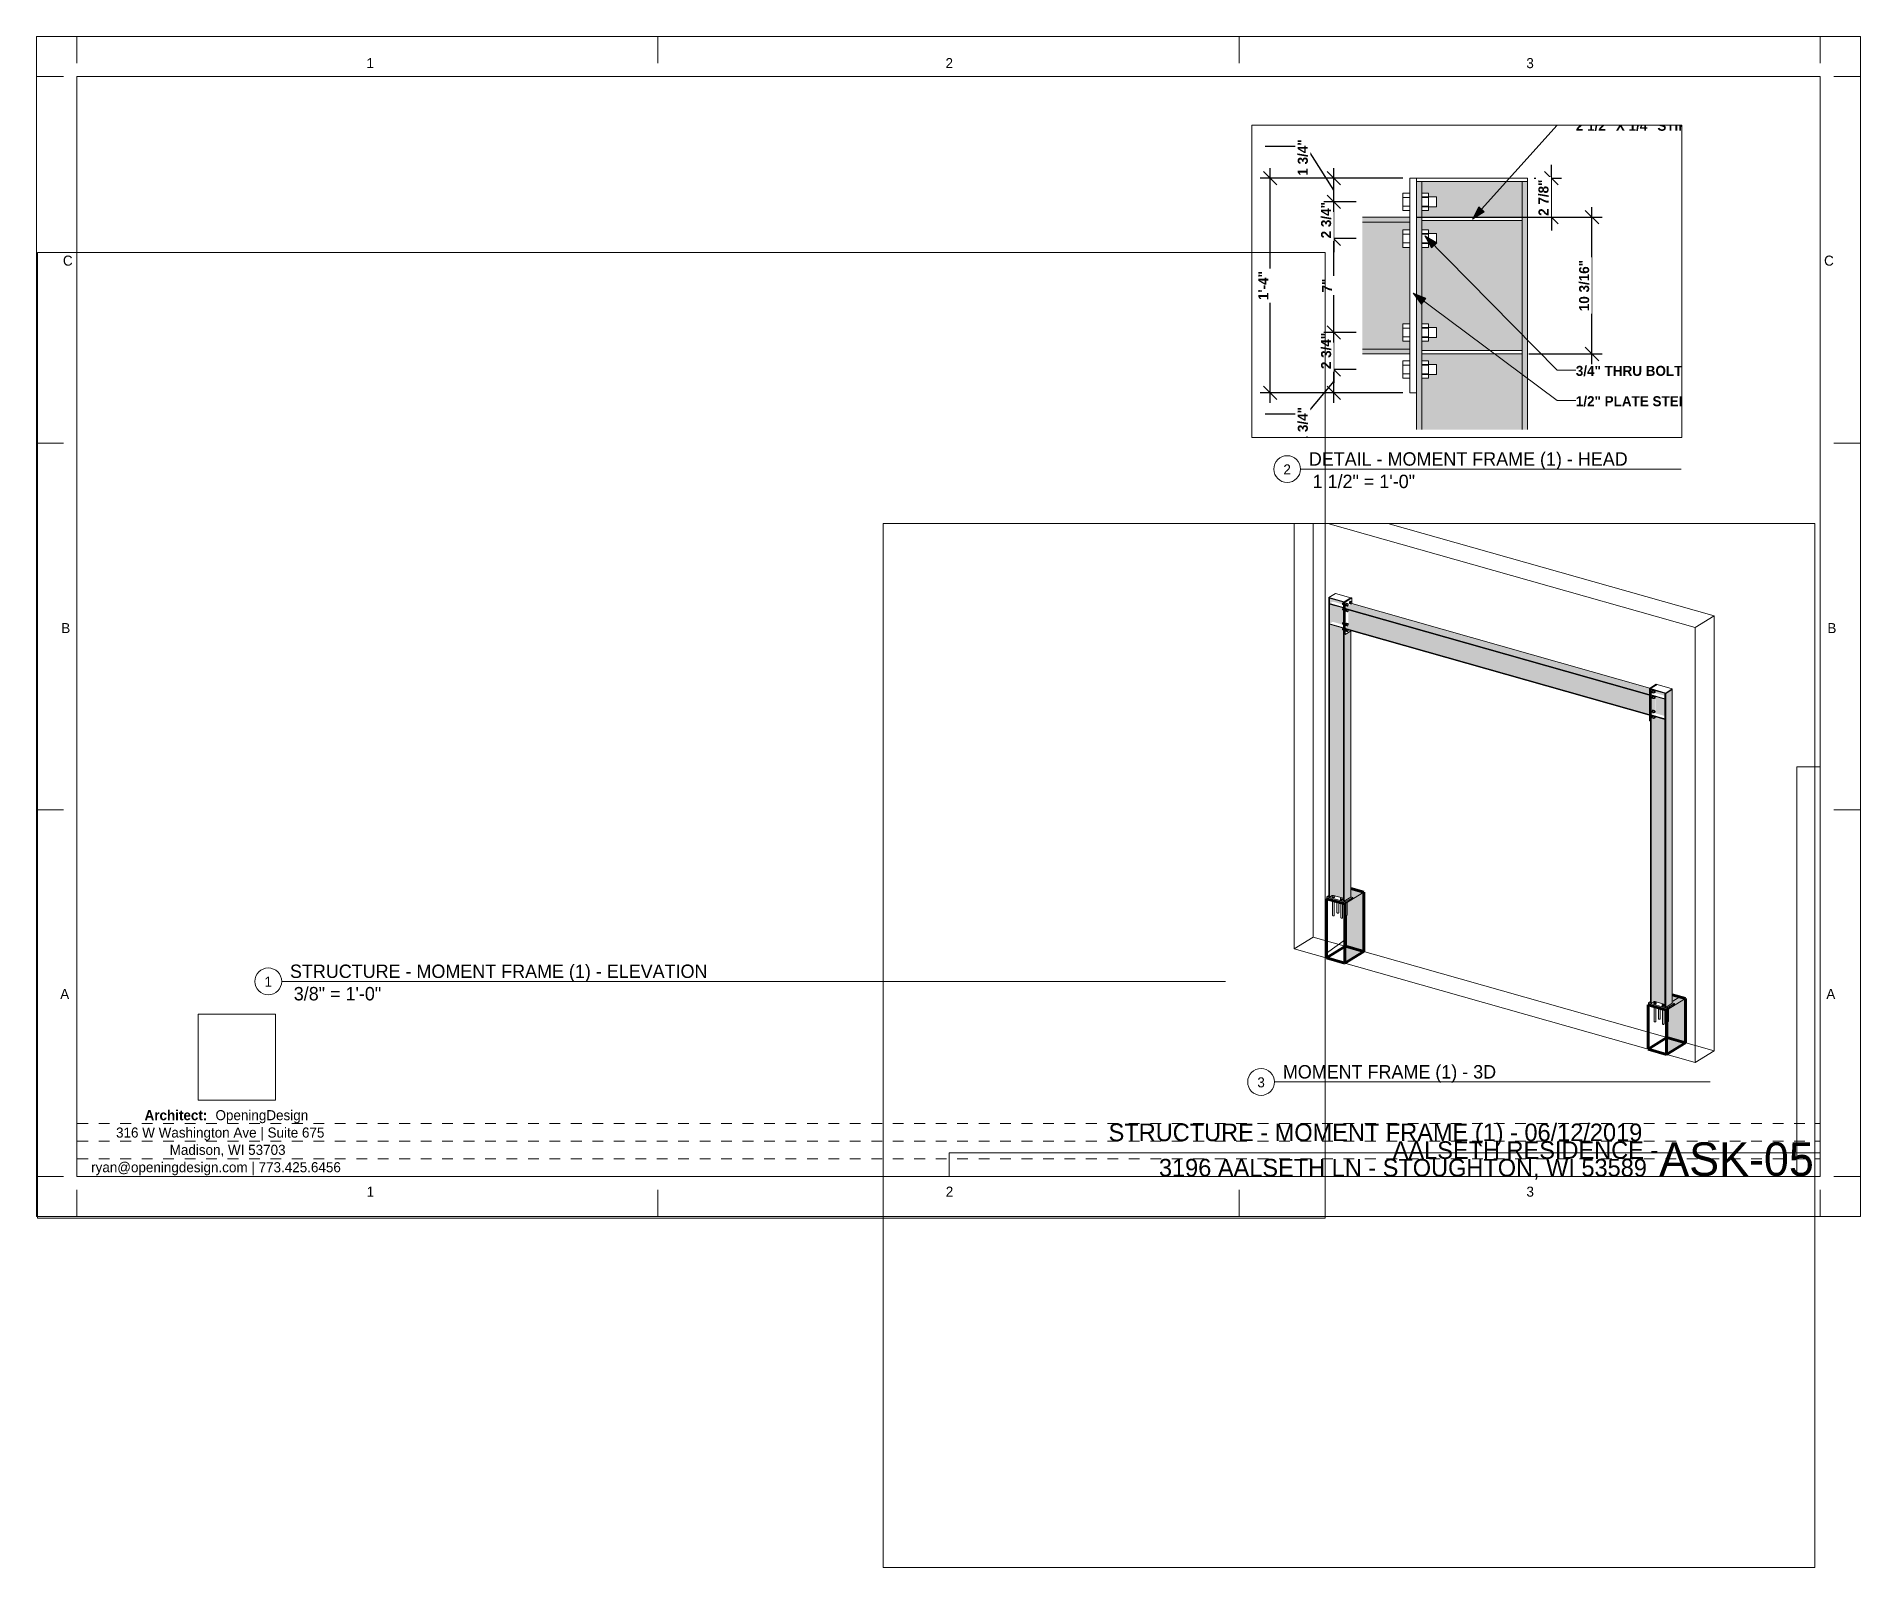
# Paper-space layout 'Layout1' of a CAD drawing. Header units: inches. Extents: x 0 to 17, y -3.3 to 11.
# The model-space entities are those that its viewports show. They can reach past a viewport. Long polylines and large blocks are cut down to what shows.
import ezdxf

# ---------------------------------------------------------------- set-up
doc = ezdxf.new("R2010")
doc.units = ezdxf.units.IN
doc.header["$MEASUREMENT"] = 0
doc.linetypes.add('Dash 1_16_', pattern=[0.125, 0.0625, -0.0625])
doc.linetypes.add('Dot 1_32_', pattern=[0.03125, 0, -0.03125])
for name, color, linetype, lineweight in [('A-ANNO-DIMS-1', 211, 'Continuous', 30), ('A-DETL-1', 90, 'Dash 1_16_', 9), ('A-GENM', 5, 'Continuous', 9), ('G-ANNO-SYMB', 111, 'Continuous', 9), ('G-ANNO-TEXT', 231, 'Continuous', 9), ('G-ANNO-TTLB', 6, 'Continuous', 9), ('G-ANNO-TTLB-MEDM', 33, 'Continuous', 20), ('S-BEAM', 12, 'Continuous', 9), ('S-BEAM-1', 63, 'Continuous', 9), ('S-COLS', 52, 'Continuous', 9), ('S-COLS-1', 22, 'Continuous', 9), ('S-FNDN', 32, 'Continuous', 18), ('S-FNDN-3', 32, 'Continuous', 60), ('S-FSTN', 2, 'Continuous', 9)]:
    doc.layers.add(name, color=color, linetype=linetype, lineweight=lineweight)
doc.layers.add('A-WALL-PATT-1', color=235, linetype='Continuous', lineweight=18, transparency=0.4)
doc.layers.add('S-FNDN-1', color=235, linetype='Continuous', lineweight=18, transparency=0.4)
doc.layers.add('G-ANNO-NPLT', color=191, linetype='Continuous', plot=False)
doc.styles.add('Century Gothic_1', font='ufonts.com_century-gothic.ttf', dxfattribs={"height": 0.09375})
doc.styles.add('Century Gothic_2', font='ufonts.com_century-gothic.ttf', dxfattribs={"height": 0.164062})
doc.styles.add('Century Gothic_3', font='ufonts.com_century-gothic.ttf', dxfattribs={"height": 0.3125})
doc.styles.add('Century Gothic_4', font='ufonts.com_century-gothic.ttf', dxfattribs={"height": 0.125})
doc.styles.add('Century Gothic_B_1', font='GOTHICB.TTF', dxfattribs={"height": 0.75})
doc.styles.add('Century Gothic_B_2', font='GOTHICB.TTF', dxfattribs={"height": 0.09375})
doc.dimstyles.new('OD__1_16__Tol___2', dxfattribs={"dimscale": 12, "dimtxt": 0.783126, "dimasz": 0.083333, "dimexe": 0.0625, "dimexo": 0.041667, "dimgap": 0.010417, "dimtad": 1, "dimdec": 4, "dimrnd": 0.0625, "dimzin": 3, "dimdsep": 46, "dimlunit": 4, "dimtxsty": 'Century Gothic_B_1', "dimblk1": 'OBLIQUE', "dimblk2": 'OBLIQUE', "dimsah": 1, "dimcen": 0.09, "dimdle": 0.0625, "dimazin": 0, "dimtfac": 1, "dimtdec": 4, "dimtix": 1, "dimtmove": 1, "dimatfit": 3, "dimfxl": 1, "dimtvp": 1, "dimtfill": 1, "dimfrac": 2, "dimtolj": 1, "dimtzin": 0, "dimlwd": 30, "dimlwe": 30, "dimarcsym": 2})
doc.dimstyles.new('OD__1_16__Tol___3', dxfattribs={"dimscale": 12, "dimtxt": 0.783126, "dimasz": 0.083333, "dimexe": 0.0625, "dimexo": 0.041667, "dimgap": 0.010417, "dimtad": 1, "dimdec": 4, "dimrnd": 0.0625, "dimzin": 3, "dimdsep": 46, "dimlunit": 4, "dimtxsty": 'Century Gothic_B_1', "dimblk1": 'OBLIQUE', "dimblk2": 'OBLIQUE', "dimsah": 1, "dimcen": 0.09, "dimdle": 0.0625, "dimazin": 0, "dimtfac": 1, "dimtdec": 4, "dimtix": 1, "dimtmove": 0, "dimatfit": 3, "dimfxl": 1, "dimtvp": 1, "dimtfill": 1, "dimfrac": 2, "dimtolj": 1, "dimtzin": 0, "dimlwd": 30, "dimlwe": 30, "dimarcsym": 2})
picture_1 = doc.add_image_def('image1.jpg', size_in_pixel=(547, 610))
picture_2 = doc.add_image_def('image2.jpg', size_in_pixel=(95, 1663))
picture_3 = doc.add_image_def('image3.jpg', size_in_pixel=(3536, 95))

psp = doc.layouts.get("Layout1")

# ---------------------------------------------------------------- texts
at = {"layer": 'G-ANNO-TTLB', "attachment_point": 1}
for s, insert, char_height, width, style in [('DETAIL - MOMENT FRAME (1) - HEAD', (11.848, 7.138), 0.125, 3.62969, 'Century Gothic_4'), ('2', (11.611, 7.025), 0.0937, 0.08837, 'Century Gothic_1'), (' 1 1/2" = 1\'-0"', (11.837, 6.929), 0.125, 1.28775, 'Century Gothic_4'), ('1', (2.115, 2.25), 0.0937, 0.08837, 'Century Gothic_1'), ('STRUCTURE - MOMENT FRAME (1) - ELEVATION', (2.352, 2.363), 0.125, 4.61759, 'Century Gothic_4'), (' 3/8" = 1\'-0"', (2.341, 2.154), 0.125, 1.111, 'Century Gothic_4'), ('MOMENT FRAME (1) - 3D', (11.606, 1.426), 0.125, 2.48712, 'Century Gothic_4'), ('3', (11.368, 1.312), 0.0937, 0.08837, 'Century Gothic_1'), ('STRUCTURE - MOMENT FRAME (1) - 06/12/2019', (9.982, 0.881), 0.16406, 6.03791, 'Century Gothic_2'), ('AALSETH RESIDENCE -', (12.63, 0.716), 0.16406, 2.828, 'Century Gothic_2'), ('ASK-05', (15.114, 0.706), 0.3125, 1.72962, 'Century Gothic_3'), ('3196 AALSETH LN - STOUGHTON, WI 53589', (10.451, 0.552), 0.16406, 5.46978, 'Century Gothic_2')]:
    psp.add_mtext(s, dxfattribs=dict(at, insert=insert, char_height=char_height, width=width, style=style))

msp = doc.modelspace()

# ---------------------------------------------------------------- texts
at = {"layer": 'G-ANNO-TEXT', "char_height": 0.75, "attachment_point": 1, "style": 'Century Gothic_B_1'}
for s, insert, width in [('2 1/2" X 1/4" STIFFENERS', (-8595.45237, 150.69356), 14.56925), ('3/4" THRU BOLTS', (-8595.45237, 132.41435), 9.82225), ('1/2" PLATE STEEL', (-8595.45237, 130.15218), 9.797)]:
    msp.add_mtext(s, dxfattribs=dict(at, insert=insert, width=width))

# ---------------------------------------------------------------- blocks, each defined once
blk = doc.blocks.new('OD Title Block - 11x17 - Presentation - one-1825712-STRUCTURE - MOMENT FRAME _1_')
at = {"layer": 'G-ANNO-TTLB'}
for p, q in [((-0.01, 11.014), (16.99, 11.014)), ((-0.01, 0.014), (-0.01, 11.014)), ((16.99, 0.014), (16.99, 11.014)), ((-0.01, 0.014), (16.99, 0.014))]:
    blk.add_line(p, q, dxfattribs=at)
at = {"layer": 'G-ANNO-TTLB', "linetype": 'Dot 1_32_', "lineweight": 13}
for p, q in [((0.371, 0.881), (16.615, 0.881)), ((0.371, 0.717), (16.615, 0.717)), ((0.371, 0.553), (16.615, 0.553))]:
    blk.add_line(p, q, dxfattribs=at)
at = {"layer": 'G-ANNO-TTLB-MEDM'}
for p, q in [((0.365, 10.764), (0.365, 11.014)), ((5.781, 10.764), (5.781, 11.014)), ((11.198, 10.764), (11.198, 11.014)), ((16.615, 10.764), (16.615, 11.014)), ((0.24, 10.639), (-0.01, 10.639)), ((0.365, 10.639), (16.615, 10.639)), ((0.365, 10.639), (0.365, 0.389)), ((16.615, 10.639), (16.615, 0.389)), ((16.74, 10.639), (16.99, 10.639)), ((0.24, 7.222), (-0.01, 7.222)), ((16.74, 7.222), (16.99, 7.222)), ((0.24, 3.805), (-0.01, 3.805)), ((16.74, 3.805), (16.99, 3.805)), ((0.24, 0.389), (-0.01, 0.389)), ((0.365, 0.389), (16.615, 0.389)), ((16.74, 0.389), (16.99, 0.389)), ((0.365, 0.264), (0.365, 0.014)), ((5.781, 0.264), (5.781, 0.014)), ((11.198, 0.264), (11.198, 0.014)), ((16.615, 0.264), (16.615, 0.014))]:
    blk.add_line(p, q, dxfattribs=at)
at = {"layer": 'G-ANNO-TTLB', "attachment_point": 1}
for s, insert, char_height, width, style in [('1', (3.065, 10.812), 0.0937, 0.08837, 'Century Gothic_1'), ('2', (8.462, 10.812), 0.0937, 0.08837, 'Century Gothic_1'), ('3', (13.875, 10.812), 0.0937, 0.08837, 'Century Gothic_1'), ('C', (0.236, 8.971), 0.0937, 0.11363, 'Century Gothic_1'), ('C', (16.65, 8.971), 0.0937, 0.11363, 'Century Gothic_1'), ('B', (0.221, 5.546), 0.0937, 0.09153, 'Century Gothic_1'), ('B', (16.681, 5.546), 0.0937, 0.09153, 'Century Gothic_1'), ('A', (0.211, 2.135), 0.0937, 0.11678, 'Century Gothic_1'), ('A', (16.671, 2.135), 0.0937, 0.11678, 'Century Gothic_1'), ('Architect: ', (0.997, 1.006), 0.09375, 0.80169, 'Century Gothic_B_2'), ('OpeningDesign', (1.658, 1.006), 0.09375, 1.212, 'Century Gothic_1'), ('316 W Washington Ave | Suite 675', (0.731, 0.844), 0.09375, 2.65756, 'Century Gothic_1'), ('Madison, WI 53703', (1.231, 0.683), 0.09375, 1.44556, 'Century Gothic_1'), ('ryan@openingdesign.com | 773.425.6456', (0.499, 0.521), 0.09375, 3.21937, 'Century Gothic_1'), ('1', (3.067, 0.293), 0.0937, 0.08837, 'Century Gothic_1'), ('2', (8.464, 0.293), 0.0937, 0.08837, 'Century Gothic_1'), ('3', (13.876, 0.293), 0.0937, 0.08837, 'Century Gothic_1')]:
    blk.add_mtext(s, dxfattribs=dict(at, insert=insert, char_height=char_height, width=width, style=style))
at = {"layer": 'G-ANNO-TTLB'}
image = blk.add_image(picture_2, insert=(16.397, 0.389), size_in_units=(0.218, 3.818), dxfattribs=at)
image.dxf.flags = 7
image = blk.add_image(picture_1, insert=(1.497, 1.098), size_in_units=(0.719, 0.802), dxfattribs=at)
image.dxf.flags = 7
image = blk.add_image(picture_3, insert=(8.496, 0.389), size_in_units=(8.119, 0.218), dxfattribs=at)
image.dxf.flags = 7
blk = doc.blocks.new('Viewport - All On-1560281-STRUCTURE - MOMENT FRAME _1_')
at = {"layer": 'G-ANNO-TTLB'}
for start, end in [(360, 180), (180, 360)]:
    blk.add_arc((-0.125, 0), 0.125, start, end, dxfattribs=at)
blk = doc.blocks.new('W-Wide Flange - W10X22 _MOMENT FRAME_-2399009-DETAIL - MOMENT FRAME _1_ - HEAD')
at = {"layer": 'S-BEAM-1'}
for points in [[(-8704.128, 143.14), (-8702.459, 143.14), (-8702.459, 143.5), (-8705.986, 143.5), (-8705.986, 143.14)], [(-8704.128, 142.562), (-8702.459, 142.562), (-8702.459, 143.14), (-8705.986, 143.14), (-8705.986, 142.562)], [(-8704.128, 134.237), (-8702.459, 134.237), (-8702.459, 134.25), (-8702.959, 134.25), (-8702.959, 135.549), (-8702.459, 135.549), (-8702.459, 141.25), (-8702.959, 141.25), (-8702.959, 142.549), (-8702.459, 142.549), (-8702.459, 142.562), (-8705.986, 142.562), (-8705.986, 134.237)], [(-8705.986, 133.66), (-8702.459, 133.66), (-8702.459, 134.237), (-8705.986, 134.234), (-8705.986, 133.66)], [(-8704.128, 133.3), (-8702.459, 133.3), (-8702.459, 133.66), (-8705.986, 133.66), (-8705.986, 133.3)]]:
    blk.add_hatch(color=256, dxfattribs=at).paths.add_polyline_path(points, flags=0)
at = {"layer": 'S-BEAM'}
for p, q in [((-8705.986, 143.5), (-8702.459, 143.5)), ((-8702.459, 143.5), (-8702.459, 143.14)), ((-8705.986, 143.14), (-8702.459, 143.14)), ((-8705.986, 133.66), (-8702.459, 133.66)), ((-8702.459, 133.66), (-8702.459, 133.3)), ((-8705.986, 133.3), (-8702.459, 133.3))]:
    blk.add_line(p, q, dxfattribs=at)
blk = doc.blocks.new('051200 - Structural Steel Framing - Moment Frame - Bolted - 1-2290656-DETAIL - MOMENT FRAME _1_ - HEAD')
at = {"layer": 'A-GENM'}
for p, q in [((-8702.959, 144.974), (-8702.959, 145.299)), ((-8702.459, 145.299), (-8702.959, 145.299)), ((-8701.559, 145.299), (-8701.061, 145.299)), ((-8701.061, 145.299), (-8701.061, 144.974)), ((-8702.959, 144.325), (-8702.959, 144.974)), ((-8702.459, 144.974), (-8702.959, 144.974)), ((-8700.459, 145.025), (-8701.559, 145.025)), ((-8701.559, 144.974), (-8701.061, 144.974)), ((-8701.061, 144.974), (-8701.061, 144.325)), ((-8700.459, 145.025), (-8700.459, 144.65)), ((-8700.459, 144.65), (-8700.459, 144.275)), ((-8702.959, 144), (-8702.959, 144.325)), ((-8702.459, 144.325), (-8702.959, 144.325)), ((-8701.559, 144.325), (-8701.061, 144.325)), ((-8701.559, 144.275), (-8700.459, 144.275)), ((-8701.061, 144.325), (-8701.061, 144)), ((-8702.459, 144), (-8702.959, 144)), ((-8701.559, 144), (-8701.061, 144)), ((-8702.959, 142.224), (-8702.959, 142.549)), ((-8702.459, 142.549), (-8702.959, 142.549)), ((-8701.559, 142.549), (-8701.061, 142.549)), ((-8701.061, 142.549), (-8701.061, 142.224)), ((-8702.959, 141.575), (-8702.959, 142.224)), ((-8702.459, 142.224), (-8702.959, 142.224)), ((-8700.459, 142.275), (-8701.559, 142.275)), ((-8701.559, 142.224), (-8701.061, 142.224)), ((-8701.061, 142.224), (-8701.061, 141.575)), ((-8700.459, 142.275), (-8700.459, 141.9)), ((-8700.459, 141.9), (-8700.459, 141.525)), ((-8702.959, 141.25), (-8702.959, 141.575)), ((-8702.459, 141.575), (-8702.959, 141.575)), ((-8701.559, 141.575), (-8701.061, 141.575)), ((-8701.559, 141.525), (-8700.459, 141.525)), ((-8701.061, 141.575), (-8701.061, 141.25)), ((-8702.459, 141.25), (-8702.959, 141.25)), ((-8701.559, 141.25), (-8701.061, 141.25)), ((-8702.959, 135.224), (-8702.959, 135.549)), ((-8702.459, 135.549), (-8702.959, 135.549)), ((-8701.559, 135.549), (-8701.061, 135.549)), ((-8701.061, 135.549), (-8701.061, 135.224)), ((-8702.959, 134.575), (-8702.959, 135.224)), ((-8702.459, 135.224), (-8702.959, 135.224)), ((-8700.459, 135.275), (-8701.559, 135.275)), ((-8701.559, 135.224), (-8701.061, 135.224)), ((-8701.061, 135.224), (-8701.061, 134.575)), ((-8700.459, 135.275), (-8700.459, 134.9)), ((-8700.459, 134.9), (-8700.459, 134.525)), ((-8702.959, 134.25), (-8702.959, 134.575)), ((-8702.459, 134.575), (-8702.959, 134.575)), ((-8701.559, 134.575), (-8701.061, 134.575)), ((-8701.559, 134.525), (-8700.459, 134.525)), ((-8701.061, 134.575), (-8701.061, 134.25)), ((-8702.459, 134.25), (-8702.959, 134.25)), ((-8701.559, 134.25), (-8701.061, 134.25)), ((-8702.959, 132.474), (-8702.959, 132.799)), ((-8702.459, 132.799), (-8702.959, 132.799)), ((-8701.559, 132.799), (-8701.061, 132.799)), ((-8701.061, 132.799), (-8701.061, 132.474)), ((-8702.959, 131.825), (-8702.959, 132.474)), ((-8702.459, 132.474), (-8702.959, 132.474)), ((-8700.459, 132.525), (-8701.559, 132.525)), ((-8701.559, 132.474), (-8701.061, 132.474)), ((-8701.061, 132.474), (-8701.061, 131.825)), ((-8700.459, 132.525), (-8700.459, 132.15)), ((-8700.459, 132.15), (-8700.459, 131.775)), ((-8702.959, 131.5), (-8702.959, 131.825)), ((-8702.459, 131.825), (-8702.959, 131.825)), ((-8701.559, 131.825), (-8701.061, 131.825)), ((-8701.559, 131.775), (-8700.459, 131.775)), ((-8701.061, 131.825), (-8701.061, 131.5)), ((-8702.459, 131.5), (-8702.959, 131.5)), ((-8701.559, 131.5), (-8701.061, 131.5))]:
    blk.add_line(p, q, dxfattribs=at)
at = {"layer": 'S-FSTN'}
for p, q in [((-8702.459, 143.5), (-8702.459, 146.4)), ((-8702.459, 146.4), (-8701.959, 146.4)), ((-8701.959, 146.4), (-8693.678, 146.4)), ((-8701.959, 146.15), (-8701.959, 146.4)), ((-8701.959, 146.4), (-8701.959, 130.4)), ((-8693.678, 146.4), (-8693.678, 146.15)), ((-8693.678, 146.15), (-8701.959, 146.15)), ((-8701.561, 143.499), (-8694.077, 143.499)), ((-8701.561, 143.249), (-8701.561, 143.499)), ((-8694.077, 143.499), (-8694.077, 143.249)), ((-8702.459, 133.66), (-8702.459, 143.14)), ((-8694.077, 143.249), (-8701.561, 143.249)), ((-8701.561, 133.55), (-8694.077, 133.55)), ((-8701.561, 133.3), (-8701.561, 133.55)), ((-8694.077, 133.55), (-8694.077, 133.3)), ((-8702.459, 130.4), (-8702.459, 133.3)), ((-8694.077, 133.3), (-8701.561, 133.3)), ((-8701.959, 130.4), (-8702.459, 130.4))]:
    blk.add_line(p, q, dxfattribs=at)
blk = doc.blocks.new('W-Wide Flange - W10X22 _MOMENT FRAME_-2399009-MOMENT FRAME _1_ - 3D')
at = {"layer": 'S-BEAM-1'}
for points in [[(-8727.809, 1232.601), (-8727.675, 1232.684), (-8727.675, 1233.78), (-8727.703, 1233.789), (-8727.703, 1234.379), (-8727.675, 1234.423), (-8727.675, 1235.317), (-8727.505, 1235.422), (-8860.858, 1273.243), (-8860.887, 1273.225), (-8860.887, 1273.132), (-8863.842, 1271.305), (-8863.945, 1271.335), (-8864.08, 1271.251), (-8733.458, 1234.203)], [(-8727.809, 1232.274), (-8727.809, 1232.601), (-8864.08, 1271.251), (-8864.08, 1270.924), (-8733.458, 1233.876)], [(-8727.688, 1225.548), (-8727.675, 1225.569), (-8727.675, 1231.283), (-8727.703, 1231.305), (-8727.703, 1231.882), (-8727.675, 1231.926), (-8727.675, 1232.357), (-8727.809, 1232.274), (-8862.411, 1270.451), (-8862.411, 1263.76), (-8727.703, 1225.553)], [(-8727.675, 1224.728), (-8727.687, 1224.93), (-8727.703, 1224.935), (-8727.703, 1225.553), (-8862.411, 1263.76), (-8862.411, 1263.711), (-8862.46, 1263.635), (-8862.557, 1263.297), (-8862.755, 1263.041), (-8727.703, 1224.736)], [(-8727.809, 1223.665), (-8727.675, 1223.748), (-8727.675, 1224.728), (-8862.755, 1263.041), (-8863.842, 1262.369), (-8863.945, 1262.399), (-8864.08, 1262.315), (-8730.471, 1224.42)], [(-8727.809, 1223.338), (-8727.809, 1223.665), (-8864.08, 1262.315), (-8864.08, 1261.988), (-8733.458, 1224.94)]]:
    blk.add_hatch(color=256, dxfattribs=at).paths.add_polyline_path(points, flags=0)
h = blk.add_hatch(color=256, dxfattribs=at)
h.paths.add_polyline_path([(-8727.809, 1223.338), (-8727.675, 1223.443), (-8727.675, 1223.748), (-8727.809, 1223.665)], flags=0)
h.paths.add_polyline_path([(-8727.809, 1232.274), (-8727.675, 1232.357), (-8727.675, 1232.684), (-8727.809, 1232.601)], flags=0)
at = {"layer": 'S-BEAM'}
for p, q in [((-8860.887, 1273.225), (-8860.855, 1273.245)), ((-8860.855, 1273.245), (-8727.505, 1235.422)), ((-8864.08, 1271.251), (-8863.945, 1271.335)), ((-8864.08, 1270.924), (-8864.08, 1271.251)), ((-8864.08, 1271.251), (-8727.809, 1232.601)), ((-8864.08, 1270.924), (-8727.809, 1232.274)), ((-8864.08, 1262.315), (-8863.945, 1262.399)), ((-8864.08, 1261.988), (-8864.08, 1262.315)), ((-8864.08, 1262.315), (-8727.809, 1223.665)), ((-8864.08, 1261.988), (-8727.809, 1223.338)), ((-8727.675, 1232.684), (-8727.809, 1232.601)), ((-8727.809, 1232.601), (-8727.809, 1232.274)), ((-8727.809, 1232.274), (-8727.675, 1232.357)), ((-8727.675, 1223.748), (-8727.809, 1223.665)), ((-8727.809, 1223.665), (-8727.809, 1223.338)), ((-8727.809, 1223.338), (-8727.675, 1223.421))]:
    blk.add_line(p, q, dxfattribs=at)
blk = doc.blocks.new('051200 - Structural Steel Framing - Base Plate - 4 holes - 2-1954473-MOMENT FRAME _1_ - 3D')
at = {"layer": 'A-GENM'}
for p, q in [((-8725.153, 1095.119), (-8725.737, 1095)), ((-8724.615, 1094.967), (-8725.153, 1095.119)), ((-8725.737, 1095), (-8725.784, 1094.729)), ((-8724.662, 1094.695), (-8724.615, 1094.967)), ((-8724.615, 1094.967), (-8724.615, 1094.513)), ((-8725.784, 1094.729), (-8725.246, 1094.577)), ((-8725.784, 1094.275), (-8725.784, 1094.729)), ((-8725.246, 1094.577), (-8724.662, 1094.695)), ((-8725.246, 1094.123), (-8725.246, 1094.577)), ((-8724.662, 1094.241), (-8724.662, 1094.695)), ((-8725.575, 1094.394), (-8725.575, 1094.137)), ((-8724.825, 1094.137), (-8724.825, 1094.394)), ((-8724.615, 1094.513), (-8724.662, 1094.241)), ((-8725.246, 1094.123), (-8725.784, 1094.275)), ((-8724.662, 1094.241), (-8725.246, 1094.123)), ((-8722.012, 1093.944), (-8722.058, 1093.673)), ((-8721.427, 1094.063), (-8722.012, 1093.944)), ((-8720.89, 1093.91), (-8721.427, 1094.063)), ((-8720.936, 1093.639), (-8720.89, 1093.91)), ((-8720.89, 1093.91), (-8720.89, 1093.456)), ((-8722.058, 1093.673), (-8721.521, 1093.52)), ((-8722.058, 1093.218), (-8722.058, 1093.673)), ((-8721.521, 1093.52), (-8720.936, 1093.639)), ((-8721.521, 1093.066), (-8721.521, 1093.52)), ((-8720.936, 1093.185), (-8720.936, 1093.639)), ((-8720.89, 1093.456), (-8720.936, 1093.185)), ((-8725.575, 1093.301), (-8725.575, 1092.944)), ((-8721.521, 1093.066), (-8722.058, 1093.218)), ((-8721.849, 1093.337), (-8721.849, 1093.081)), ((-8721.099, 1093.081), (-8721.099, 1093.337)), ((-8724.825, 1092.731), (-8724.825, 1093.088)), ((-8720.936, 1093.185), (-8721.521, 1093.066)), ((-8725.575, 1092.944), (-8725.575, 1086.221)), ((-8724.825, 1086.221), (-8724.825, 1092.731)), ((-8723.612, 1092.744), (-8723.612, 1092.387)), ((-8723.612, 1092.387), (-8723.612, 1087.434)), ((-8722.862, 1092.174), (-8722.862, 1092.531)), ((-8722.862, 1087.434), (-8722.862, 1092.174)), ((-8721.849, 1092.244), (-8721.849, 1091.887)), ((-8719.136, 1086.377), (-8719.136, 1092.162)), ((-8721.849, 1091.887), (-8721.849, 1085.164)), ((-8721.099, 1091.674), (-8721.099, 1092.031)), ((-8721.099, 1085.164), (-8721.099, 1091.674)), ((-8719.886, 1091.698), (-8719.886, 1086.377))]:
    blk.add_line(p, q, dxfattribs=at)
for points in [[(-8723.447, 1087.304, 0), (-8723.52, 1087.331, 0), (-8723.574, 1087.365, 0), (-8723.605, 1087.404, 0), (-8723.611, 1087.445, 0)], [(-8722.862, 1087.434, 0), (-8722.863, 1087.423, 0), (-8722.882, 1087.383, 0), (-8722.926, 1087.346, 0), (-8722.991, 1087.315, 0), (-8723.073, 1087.293, 0), (-8723.166, 1087.28, 0), (-8723.264, 1087.277, 0), (-8723.359, 1087.286, 0), (-8723.447, 1087.304, 0)], [(-8725.41, 1086.091, 0), (-8725.483, 1086.118, 0), (-8725.537, 1086.152, 0), (-8725.568, 1086.191, 0), (-8725.574, 1086.232, 0)], [(-8724.825, 1086.221, 0), (-8724.826, 1086.209, 0), (-8724.845, 1086.169, 0), (-8724.889, 1086.133, 0), (-8724.954, 1086.102, 0), (-8725.036, 1086.079, 0), (-8725.129, 1086.067, 0), (-8725.227, 1086.064, 0), (-8725.322, 1086.072, 0), (-8725.41, 1086.091, 0)], [(-8719.721, 1086.247, 0), (-8719.795, 1086.274, 0), (-8719.848, 1086.309, 0), (-8719.879, 1086.348, 0), (-8719.885, 1086.389, 0)], [(-8719.136, 1086.377, 0), (-8719.137, 1086.366, 0), (-8719.157, 1086.326, 0), (-8719.201, 1086.289, 0), (-8719.266, 1086.259, 0), (-8719.347, 1086.236, 0), (-8719.44, 1086.223, 0), (-8719.538, 1086.221, 0), (-8719.634, 1086.229, 0), (-8719.721, 1086.247, 0)], [(-8721.684, 1085.034, 0), (-8721.757, 1085.061, 0), (-8721.811, 1085.095, 0), (-8721.842, 1085.134, 0), (-8721.848, 1085.175, 0)], [(-8721.099, 1085.164, 0), (-8721.1, 1085.153, 0), (-8721.12, 1085.113, 0), (-8721.164, 1085.076, 0), (-8721.229, 1085.045, 0), (-8721.31, 1085.023, 0), (-8721.403, 1085.01, 0), (-8721.501, 1085.007, 0), (-8721.597, 1085.016, 0), (-8721.684, 1085.034, 0)]]:
    blk.add_polyline3d(points, dxfattribs=at)
at = {"layer": 'S-BEAM'}
for p, q in [((-8727.261, 1095.173), (-8728.177, 1094.606)), ((-8728.177, 1094.606), (-8719.898, 1092.258)), ((-8728.177, 1094.039), (-8728.177, 1094.606)), ((-8716.533, 1094.338), (-8717.45, 1094.598)), ((-8719.898, 1092.258), (-8716.533, 1094.338)), ((-8716.533, 1093.77), (-8716.533, 1094.338)), ((-8719.898, 1091.691), (-8728.177, 1094.039)), ((-8716.533, 1093.77), (-8719.898, 1091.691)), ((-8719.898, 1092.258), (-8719.898, 1091.691))]:
    blk.add_line(p, q, dxfattribs=at)
blk = doc.blocks.new('051200 - Structural Steel Framing - Base Plate - 4 holes - 2-V2-MOMENT FRAME _1_ - 3D')
at = {"layer": 'A-GENM'}
for p, q in [((-8869.588, 1142.498), (-8869.634, 1142.227)), ((-8869.003, 1142.617), (-8869.588, 1142.498)), ((-8868.466, 1142.464), (-8869.003, 1142.617)), ((-8868.512, 1142.193), (-8868.466, 1142.464)), ((-8868.466, 1142.464), (-8868.466, 1142.01)), ((-8869.634, 1142.227), (-8869.097, 1142.074)), ((-8869.634, 1141.773), (-8869.634, 1142.227)), ((-8869.097, 1142.074), (-8868.512, 1142.193)), ((-8868.512, 1141.739), (-8868.512, 1142.193)), ((-8869.097, 1141.62), (-8869.097, 1142.074)), ((-8868.466, 1142.01), (-8868.512, 1141.739)), ((-8869.097, 1141.62), (-8869.634, 1141.773)), ((-8869.425, 1141.892), (-8869.425, 1141.635)), ((-8868.512, 1141.739), (-8869.097, 1141.62)), ((-8868.675, 1141.635), (-8868.675, 1141.892)), ((-8865.278, 1141.56), (-8865.862, 1141.441)), ((-8864.74, 1141.408), (-8865.278, 1141.56)), ((-8865.862, 1141.441), (-8865.909, 1141.17)), ((-8864.787, 1141.136), (-8864.74, 1141.408)), ((-8864.74, 1141.408), (-8864.74, 1140.954)), ((-8865.909, 1141.17), (-8865.371, 1141.018)), ((-8865.909, 1140.716), (-8865.909, 1141.17)), ((-8865.371, 1141.018), (-8864.787, 1141.136)), ((-8864.787, 1140.682), (-8864.787, 1141.136)), ((-8865.699, 1140.835), (-8865.699, 1140.578)), ((-8865.371, 1140.564), (-8865.371, 1141.018)), ((-8864.949, 1140.578), (-8864.949, 1140.835)), ((-8864.74, 1140.954), (-8864.787, 1140.682)), ((-8869.425, 1140.798), (-8869.425, 1140.441)), ((-8865.371, 1140.564), (-8865.909, 1140.716)), ((-8864.787, 1140.682), (-8865.371, 1140.564)), ((-8869.425, 1140.441), (-8869.425, 1133.718)), ((-8868.675, 1140.229), (-8868.675, 1140.585)), ((-8868.675, 1133.718), (-8868.675, 1140.229)), ((-8867.462, 1140.241), (-8867.462, 1139.885)), ((-8866.712, 1139.672), (-8866.712, 1140.029)), ((-8867.462, 1139.885), (-8867.462, 1134.932)), ((-8865.699, 1139.741), (-8865.699, 1139.385)), ((-8866.712, 1134.932), (-8866.712, 1139.672)), ((-8864.949, 1139.172), (-8864.949, 1139.529)), ((-8862.986, 1133.875), (-8862.986, 1139.659)), ((-8865.699, 1139.385), (-8865.699, 1132.662)), ((-8864.949, 1132.662), (-8864.949, 1139.172)), ((-8863.736, 1139.196), (-8863.736, 1133.875))]:
    blk.add_line(p, q, dxfattribs=at)
for points in [[(-8867.297, 1134.802, 0), (-8867.371, 1134.829, 0), (-8867.424, 1134.863, 0), (-8867.455, 1134.902, 0), (-8867.461, 1134.943, 0)], [(-8866.712, 1134.932, 0), (-8866.713, 1134.92, 0), (-8866.733, 1134.88, 0), (-8866.777, 1134.844, 0), (-8866.842, 1134.813, 0), (-8866.923, 1134.79, 0), (-8867.016, 1134.777, 0), (-8867.114, 1134.775, 0), (-8867.21, 1134.783, 0), (-8867.297, 1134.802, 0)], [(-8863.572, 1133.745, 0), (-8863.645, 1133.772, 0), (-8863.699, 1133.806, 0), (-8863.73, 1133.845, 0), (-8863.735, 1133.886, 0)], [(-8862.986, 1133.875, 0), (-8862.987, 1133.864, 0), (-8863.007, 1133.823, 0), (-8863.051, 1133.787, 0), (-8863.116, 1133.756, 0), (-8863.198, 1133.734, 0), (-8863.291, 1133.721, 0), (-8863.388, 1133.718, 0), (-8863.484, 1133.727, 0), (-8863.572, 1133.745, 0)], [(-8869.26, 1133.588, 0), (-8869.334, 1133.616, 0), (-8869.387, 1133.65, 0), (-8869.418, 1133.689, 0), (-8869.424, 1133.73, 0)], [(-8868.675, 1133.718, 0), (-8868.676, 1133.707, 0), (-8868.696, 1133.667, 0), (-8868.74, 1133.63, 0), (-8868.805, 1133.6, 0), (-8868.886, 1133.577, 0), (-8868.979, 1133.564, 0), (-8869.077, 1133.562, 0), (-8869.173, 1133.57, 0), (-8869.26, 1133.588, 0)], [(-8865.535, 1132.532, 0), (-8865.608, 1132.559, 0), (-8865.662, 1132.593, 0), (-8865.693, 1132.632, 0), (-8865.698, 1132.673, 0)], [(-8864.949, 1132.662, 0), (-8864.95, 1132.65, 0), (-8864.97, 1132.61, 0), (-8865.014, 1132.574, 0), (-8865.079, 1132.543, 0), (-8865.161, 1132.52, 0), (-8865.254, 1132.507, 0), (-8865.351, 1132.505, 0), (-8865.447, 1132.513, 0), (-8865.535, 1132.532, 0)]]:
    blk.add_polyline3d(points, dxfattribs=at)
at = {"layer": 'S-BEAM'}
for p, q in [((-8871.111, 1142.671), (-8872.028, 1142.104)), ((-8872.028, 1142.104), (-8863.749, 1139.756)), ((-8872.028, 1141.536), (-8872.028, 1142.104)), ((-8860.384, 1141.836), (-8861.299, 1142.095)), ((-8863.749, 1139.756), (-8860.384, 1141.836)), ((-8860.384, 1141.268), (-8860.384, 1141.836)), ((-8863.749, 1139.188), (-8872.028, 1141.536)), ((-8860.384, 1141.268), (-8863.749, 1139.188)), ((-8863.749, 1139.756), (-8863.749, 1139.188))]:
    blk.add_line(p, q, dxfattribs=at)
blk = doc.blocks.new('051200 - Structural Steel Framing - Moment Frame - Bolted - 1-2290656-MOMENT FRAME _1_ - 3D')
at = {"layer": 'A-GENM'}
for p, q in [((-8726.23, 1234.54), (-8725.816, 1234.423)), ((-8727.703, 1234.379), (-8727.675, 1234.423)), ((-8727.703, 1233.789), (-8727.703, 1234.379)), ((-8727.675, 1234.371), (-8727.703, 1234.379)), ((-8725.215, 1234.053), (-8726.426, 1234.396)), ((-8725.816, 1234.423), (-8726.131, 1233.933)), ((-8725.5, 1234.323), (-8725.816, 1234.423)), ((-8725.5, 1234.131), (-8725.5, 1234.323)), ((-8726.545, 1234.051), (-8726.131, 1233.933)), ((-8727.675, 1233.78), (-8727.703, 1233.789)), ((-8727.675, 1233.781), (-8727.703, 1233.789)), ((-8726.131, 1233.933), (-8726.131, 1233.343)), ((-8726.631, 1233.675), (-8725.42, 1233.331)), ((-8726.545, 1233.461), (-8726.131, 1233.343)), ((-8726.23, 1233.361), (-8725.816, 1233.243)), ((-8726.131, 1233.343), (-8725.816, 1233.243)), ((-8725.816, 1233.243), (-8725.705, 1233.415)), ((-8726.23, 1232.043), (-8725.816, 1231.926)), ((-8727.703, 1231.882), (-8727.675, 1231.926)), ((-8727.703, 1231.292), (-8727.703, 1231.882)), ((-8727.675, 1231.874), (-8727.703, 1231.882)), ((-8725.215, 1231.555), (-8726.426, 1231.899)), ((-8725.816, 1231.926), (-8726.131, 1231.436)), ((-8725.5, 1231.826), (-8725.816, 1231.926)), ((-8725.5, 1231.634), (-8725.5, 1231.826)), ((-8726.545, 1231.553), (-8726.131, 1231.436)), ((-8727.675, 1231.283), (-8727.703, 1231.292)), ((-8727.675, 1231.284), (-8727.703, 1231.292)), ((-8726.131, 1231.436), (-8726.131, 1230.846)), ((-8726.631, 1231.177), (-8725.42, 1230.834)), ((-8726.545, 1230.963), (-8726.131, 1230.846)), ((-8726.23, 1230.863), (-8725.816, 1230.746)), ((-8726.131, 1230.846), (-8725.816, 1230.746)), ((-8725.816, 1230.746), (-8725.705, 1230.917)), ((-8726.23, 1225.686), (-8725.816, 1225.569)), ((-8727.703, 1225.525), (-8727.675, 1225.569)), ((-8727.703, 1224.935), (-8727.703, 1225.525)), ((-8727.675, 1225.517), (-8727.703, 1225.525)), ((-8725.215, 1225.198), (-8726.426, 1225.542)), ((-8725.816, 1225.569), (-8726.131, 1225.079)), ((-8725.5, 1225.469), (-8725.816, 1225.569)), ((-8725.5, 1225.277), (-8725.5, 1225.469)), ((-8726.545, 1225.196), (-8726.131, 1225.079)), ((-8727.675, 1224.926), (-8727.703, 1224.935)), ((-8727.675, 1224.927), (-8727.703, 1224.935)), ((-8726.131, 1225.079), (-8726.131, 1224.489)), ((-8726.631, 1224.82), (-8725.42, 1224.477)), ((-8726.545, 1224.606), (-8726.131, 1224.489)), ((-8726.23, 1224.506), (-8725.816, 1224.389)), ((-8726.131, 1224.489), (-8725.816, 1224.389)), ((-8725.816, 1224.389), (-8725.705, 1224.56)), ((-8727.703, 1223.027), (-8727.675, 1223.071)), ((-8727.703, 1222.437), (-8727.703, 1223.027)), ((-8727.675, 1223.019), (-8727.703, 1223.027)), ((-8725.215, 1222.701), (-8726.426, 1223.044)), ((-8725.912, 1222.921), (-8726.131, 1222.581)), ((-8726.545, 1222.699), (-8726.131, 1222.581)), ((-8725.5, 1222.78), (-8725.5, 1222.805)), ((-8727.675, 1222.428), (-8727.703, 1222.437)), ((-8727.675, 1222.429), (-8727.703, 1222.437)), ((-8726.131, 1222.581), (-8726.131, 1221.992)), ((-8726.631, 1222.323), (-8725.42, 1221.98)), ((-8726.545, 1222.109), (-8726.131, 1221.992)), ((-8726.23, 1222.009), (-8725.816, 1221.892)), ((-8726.131, 1221.992), (-8725.816, 1221.892)), ((-8725.816, 1221.892), (-8725.705, 1222.063))]:
    blk.add_line(p, q, dxfattribs=at)
for points in [[(-8725.107, 1233.822, 0), (-8725.114, 1233.906, 0), (-8725.136, 1233.975, 0), (-8725.169, 1234.025, 0), (-8725.212, 1234.052, 0), (-8725.263, 1234.055, 0), (-8725.318, 1234.032, 0), (-8725.372, 1233.987, 0), (-8725.423, 1233.922, 0), (-8725.466, 1233.841, 0), (-8725.5, 1233.75, 0), (-8725.521, 1233.655, 0), (-8725.528, 1233.562, 0)], [(-8725.42, 1233.331, 0), (-8725.372, 1233.329, 0), (-8725.318, 1233.351, 0), (-8725.263, 1233.397, 0), (-8725.212, 1233.462, 0), (-8725.169, 1233.543, 0), (-8725.136, 1233.634, 0), (-8725.114, 1233.729, 0), (-8725.107, 1233.822, 0)], [(-8725.528, 1233.562, 0), (-8725.521, 1233.478, 0), (-8725.5, 1233.409, 0), (-8725.466, 1233.359, 0), (-8725.423, 1233.332, 0)], [(-8725.107, 1231.325, 0), (-8725.114, 1231.408, 0), (-8725.136, 1231.477, 0), (-8725.169, 1231.527, 0), (-8725.212, 1231.554, 0), (-8725.263, 1231.557, 0), (-8725.318, 1231.535, 0), (-8725.372, 1231.49, 0), (-8725.423, 1231.424, 0), (-8725.466, 1231.343, 0), (-8725.5, 1231.252, 0), (-8725.521, 1231.157, 0), (-8725.528, 1231.065, 0)], [(-8725.42, 1230.834, 0), (-8725.372, 1230.832, 0), (-8725.318, 1230.854, 0), (-8725.263, 1230.899, 0), (-8725.212, 1230.965, 0), (-8725.169, 1231.046, 0), (-8725.136, 1231.137, 0), (-8725.114, 1231.232, 0), (-8725.107, 1231.325, 0)], [(-8725.528, 1231.065, 0), (-8725.521, 1230.981, 0), (-8725.5, 1230.912, 0), (-8725.466, 1230.862, 0), (-8725.423, 1230.835, 0)], [(-8725.107, 1224.968, 0), (-8725.114, 1225.051, 0), (-8725.136, 1225.12, 0), (-8725.169, 1225.17, 0), (-8725.212, 1225.198, 0), (-8725.263, 1225.2, 0), (-8725.318, 1225.178, 0), (-8725.372, 1225.133, 0), (-8725.423, 1225.068, 0), (-8725.466, 1224.987, 0), (-8725.5, 1224.895, 0), (-8725.521, 1224.8, 0), (-8725.528, 1224.708, 0)], [(-8725.42, 1224.477, 0), (-8725.372, 1224.475, 0), (-8725.318, 1224.497, 0), (-8725.263, 1224.542, 0), (-8725.212, 1224.608, 0), (-8725.169, 1224.689, 0), (-8725.136, 1224.78, 0), (-8725.114, 1224.875, 0), (-8725.107, 1224.968, 0)], [(-8725.528, 1224.708, 0), (-8725.521, 1224.624, 0), (-8725.5, 1224.555, 0), (-8725.466, 1224.505, 0), (-8725.423, 1224.478, 0)], [(-8725.107, 1222.47, 0), (-8725.114, 1222.554, 0), (-8725.136, 1222.623, 0), (-8725.169, 1222.673, 0), (-8725.212, 1222.7, 0), (-8725.263, 1222.703, 0), (-8725.318, 1222.681, 0), (-8725.372, 1222.636, 0), (-8725.423, 1222.57, 0), (-8725.466, 1222.489, 0), (-8725.5, 1222.398, 0), (-8725.521, 1222.303, 0), (-8725.528, 1222.21, 0)], [(-8725.42, 1221.98, 0), (-8725.372, 1221.978, 0), (-8725.318, 1222, 0), (-8725.263, 1222.045, 0), (-8725.212, 1222.11, 0), (-8725.169, 1222.191, 0), (-8725.136, 1222.283, 0), (-8725.114, 1222.378, 0), (-8725.107, 1222.47, 0)], [(-8725.528, 1222.21, 0), (-8725.521, 1222.127, 0), (-8725.5, 1222.057, 0), (-8725.466, 1222.008, 0), (-8725.423, 1221.98, 0)]]:
    blk.add_polyline3d(points, dxfattribs=at)
at = {"layer": 'S-FSTN'}
for p, q in [((-8727.675, 1235.317), (-8724.719, 1237.144)), ((-8724.305, 1237.027), (-8727.261, 1235.2)), ((-8724.305, 1237.027), (-8727.261, 1235.2)), ((-8724.305, 1237.027), (-8724.719, 1237.144)), ((-8717.449, 1235.082), (-8724.305, 1237.027)), ((-8727.675, 1220.787), (-8727.675, 1235.317)), ((-8727.675, 1235.317), (-8727.261, 1235.2)), ((-8727.261, 1235.2), (-8720.404, 1233.255)), ((-8727.261, 1234.973), (-8727.261, 1235.2)), ((-8727.261, 1235.2), (-8727.261, 1220.67)), ((-8726.93, 1234.879), (-8727.261, 1234.973)), ((-8720.404, 1233.255), (-8717.449, 1235.082)), ((-8717.449, 1235.082), (-8717.449, 1234.855)), ((-8720.406, 1233.029), (-8726.929, 1234.879)), ((-8717.449, 1234.855), (-8720.404, 1233.028)), ((-8720.404, 1233.255), (-8720.404, 1233.028)), ((-8726.931, 1232.473), (-8720.734, 1230.715)), ((-8720.734, 1230.488), (-8726.931, 1232.246)), ((-8720.734, 1230.715), (-8720.734, 1230.488)), ((-8726.931, 1223.437), (-8720.734, 1221.68)), ((-8720.734, 1221.453), (-8726.931, 1223.21)), ((-8720.734, 1221.68), (-8720.734, 1221.453)), ((-8727.261, 1220.67), (-8727.675, 1220.787))]:
    blk.add_line(p, q, dxfattribs=at)
blk = doc.blocks.new('051200 - Structural Steel Framing - Moment Frame - Bolted - 1-2398473-MOMENT FRAME _1_ - 3D')
at = {"layer": 'A-GENM'}
for p, q in [((-8861.903, 1273.843), (-8861.588, 1274.332)), ((-8861.174, 1274.215), (-8861.588, 1274.332)), ((-8861.485, 1274.103), (-8861.785, 1274.189)), ((-8861.174, 1274.215), (-8861.489, 1273.725)), ((-8860.858, 1274.115), (-8861.174, 1274.215)), ((-8860.858, 1273.525), (-8860.858, 1274.115)), ((-8861.903, 1273.253), (-8861.903, 1273.843)), ((-8861.489, 1273.725), (-8861.903, 1273.843)), ((-8861.489, 1273.725), (-8861.489, 1273.135)), ((-8864.587, 1273.583), (-8864.694, 1273.613)), ((-8861.99, 1273.467), (-8861.69, 1273.382)), ((-8861.174, 1273.035), (-8860.858, 1273.525)), ((-8864.614, 1273.211), (-8864.587, 1273.253)), ((-8864.614, 1272.621), (-8864.614, 1273.211)), ((-8864.614, 1273.211), (-8864.587, 1273.203)), ((-8863.456, 1272.883), (-8863.141, 1273.372)), ((-8863.039, 1273.143), (-8863.339, 1273.228)), ((-8862.727, 1273.255), (-8863.141, 1273.372)), ((-8862.727, 1273.255), (-8863.042, 1272.765)), ((-8862.411, 1273.155), (-8862.727, 1273.255)), ((-8861.588, 1273.153), (-8861.903, 1273.253)), ((-8861.489, 1273.135), (-8861.903, 1273.253)), ((-8862.411, 1272.565), (-8862.411, 1273.155)), ((-8861.174, 1273.035), (-8861.588, 1273.153)), ((-8861.489, 1273.135), (-8861.174, 1273.035)), ((-8864.899, 1272.891), (-8864.587, 1272.803)), ((-8863.456, 1272.293), (-8863.456, 1272.883)), ((-8863.042, 1272.765), (-8863.456, 1272.883)), ((-8863.042, 1272.765), (-8863.042, 1272.175)), ((-8864.587, 1272.613), (-8864.614, 1272.621)), ((-8864.614, 1272.621), (-8864.587, 1272.613)), ((-8863.543, 1272.507), (-8863.243, 1272.422)), ((-8862.727, 1272.075), (-8862.411, 1272.565)), ((-8863.141, 1272.193), (-8863.456, 1272.293)), ((-8863.042, 1272.175), (-8863.456, 1272.293)), ((-8862.727, 1272.075), (-8863.141, 1272.193)), ((-8863.042, 1272.175), (-8862.727, 1272.075)), ((-8864.587, 1271.085), (-8864.694, 1271.116)), ((-8864.614, 1270.714), (-8864.587, 1270.755)), ((-8864.614, 1270.124), (-8864.614, 1270.714)), ((-8864.614, 1270.714), (-8864.587, 1270.706)), ((-8863.456, 1270.385), (-8863.259, 1270.692)), ((-8862.845, 1270.574), (-8863.042, 1270.268)), ((-8864.899, 1270.394), (-8864.587, 1270.306)), ((-8863.456, 1269.795), (-8863.456, 1270.385)), ((-8863.042, 1270.268), (-8863.456, 1270.385)), ((-8863.042, 1270.268), (-8863.042, 1269.678)), ((-8862.411, 1270.068), (-8862.411, 1270.451)), ((-8864.587, 1270.115), (-8864.614, 1270.124)), ((-8864.614, 1270.124), (-8864.587, 1270.116)), ((-8862.727, 1269.578), (-8862.411, 1270.068)), ((-8863.543, 1270.01), (-8863.243, 1269.924)), ((-8863.141, 1269.695), (-8863.456, 1269.795)), ((-8863.042, 1269.678), (-8863.456, 1269.795)), ((-8862.727, 1269.578), (-8863.141, 1269.695)), ((-8863.042, 1269.678), (-8862.727, 1269.578)), ((-8864.587, 1264.728), (-8864.694, 1264.759)), ((-8864.614, 1264.357), (-8864.587, 1264.399)), ((-8864.614, 1263.767), (-8864.614, 1264.357)), ((-8864.614, 1264.357), (-8864.587, 1264.349)), ((-8863.456, 1264.028), (-8863.141, 1264.518)), ((-8863.039, 1264.289), (-8863.339, 1264.374)), ((-8862.727, 1264.401), (-8863.141, 1264.518)), ((-8862.727, 1264.401), (-8863.042, 1263.911)), ((-8862.411, 1264.301), (-8862.727, 1264.401)), ((-8862.411, 1263.711), (-8862.411, 1264.301)), ((-8864.899, 1264.037), (-8864.587, 1263.949)), ((-8863.456, 1263.438), (-8863.456, 1264.028)), ((-8863.042, 1263.911), (-8863.456, 1264.028)), ((-8863.042, 1263.911), (-8863.042, 1263.321)), ((-8864.587, 1263.758), (-8864.614, 1263.767)), ((-8864.614, 1263.767), (-8864.587, 1263.759)), ((-8862.727, 1263.221), (-8862.411, 1263.711)), ((-8863.543, 1263.653), (-8863.243, 1263.568)), ((-8863.141, 1263.338), (-8863.456, 1263.438)), ((-8863.042, 1263.321), (-8863.456, 1263.438)), ((-8862.727, 1263.221), (-8863.141, 1263.338)), ((-8863.042, 1263.321), (-8862.727, 1263.221)), ((-8864.587, 1262.231), (-8864.694, 1262.261)), ((-8864.614, 1261.859), (-8864.587, 1261.901)), ((-8864.614, 1261.269), (-8864.614, 1261.859)), ((-8864.614, 1261.859), (-8864.587, 1261.852)), ((-8863.456, 1261.531), (-8863.304, 1261.768)), ((-8862.89, 1261.651), (-8863.042, 1261.414)), ((-8864.899, 1261.54), (-8864.587, 1261.451)), ((-8863.456, 1260.941), (-8863.456, 1261.531)), ((-8863.042, 1261.414), (-8863.456, 1261.531)), ((-8863.042, 1261.414), (-8863.042, 1260.824)), ((-8862.411, 1261.214), (-8862.411, 1261.515)), ((-8864.587, 1261.261), (-8864.614, 1261.269)), ((-8864.614, 1261.269), (-8864.587, 1261.262)), ((-8862.727, 1260.724), (-8862.411, 1261.214)), ((-8863.543, 1261.155), (-8863.243, 1261.07)), ((-8863.141, 1260.841), (-8863.456, 1260.941)), ((-8863.042, 1260.824), (-8863.456, 1260.941)), ((-8862.727, 1260.724), (-8863.141, 1260.841)), ((-8863.042, 1260.824), (-8862.727, 1260.724))]:
    blk.add_line(p, q, dxfattribs=at)
for points in [[(-8865.007, 1273.122, 0), (-8865, 1273.215, 0), (-8864.979, 1273.31, 0), (-8864.945, 1273.401, 0), (-8864.902, 1273.482, 0), (-8864.851, 1273.548, 0), (-8864.797, 1273.593, 0), (-8864.742, 1273.615, 0), (-8864.692, 1273.612, 0)], [(-8864.902, 1272.892, 0), (-8864.945, 1272.92, 0), (-8864.979, 1272.969, 0), (-8865, 1273.039, 0), (-8865.007, 1273.122, 0)], [(-8865.007, 1270.625, 0), (-8865, 1270.717, 0), (-8864.979, 1270.813, 0), (-8864.945, 1270.904, 0), (-8864.902, 1270.985, 0), (-8864.851, 1271.05, 0), (-8864.797, 1271.095, 0), (-8864.742, 1271.117, 0), (-8864.692, 1271.115, 0)], [(-8864.902, 1270.395, 0), (-8864.945, 1270.422, 0), (-8864.979, 1270.472, 0), (-8865, 1270.541, 0), (-8865.007, 1270.625, 0)], [(-8865.007, 1264.268, 0), (-8865, 1264.361, 0), (-8864.979, 1264.456, 0), (-8864.945, 1264.547, 0), (-8864.902, 1264.628, 0), (-8864.851, 1264.693, 0), (-8864.797, 1264.739, 0), (-8864.742, 1264.761, 0), (-8864.692, 1264.758, 0)], [(-8864.902, 1264.038, 0), (-8864.945, 1264.065, 0), (-8864.979, 1264.115, 0), (-8865, 1264.184, 0), (-8865.007, 1264.268, 0)], [(-8865.007, 1261.771, 0), (-8865, 1261.863, 0), (-8864.979, 1261.958, 0), (-8864.945, 1262.05, 0), (-8864.902, 1262.131, 0), (-8864.851, 1262.196, 0), (-8864.797, 1262.241, 0), (-8864.742, 1262.263, 0), (-8864.692, 1262.261, 0)], [(-8864.902, 1261.541, 0), (-8864.945, 1261.568, 0), (-8864.979, 1261.618, 0), (-8865, 1261.687, 0), (-8865.007, 1261.771, 0)]]:
    blk.add_polyline3d(points, dxfattribs=at)
at = {"layer": 'S-FSTN'}
for p, q in [((-8868.157, 1277.827), (-8871.112, 1276.001)), ((-8861.3, 1275.883), (-8868.157, 1277.827)), ((-8871.112, 1276.001), (-8864.256, 1274.056)), ((-8871.112, 1275.774), (-8871.112, 1276.001)), ((-8870.78, 1275.679), (-8871.112, 1275.774)), ((-8864.256, 1274.056), (-8861.3, 1275.883)), ((-8864.256, 1274.056), (-8861.3, 1275.883)), ((-8860.887, 1275.765), (-8863.842, 1273.939)), ((-8860.887, 1275.765), (-8861.3, 1275.883)), ((-8860.887, 1274.124), (-8860.887, 1275.765)), ((-8864.256, 1273.829), (-8870.78, 1275.679)), ((-8864.256, 1274.056), (-8864.256, 1273.829)), ((-8864.256, 1273.829), (-8864.256, 1274.056)), ((-8864.256, 1274.056), (-8863.842, 1273.939)), ((-8863.842, 1273.939), (-8863.842, 1271.305)), ((-8864.256, 1259.526), (-8864.256, 1273.829)), ((-8860.887, 1273.132), (-8860.887, 1273.481)), ((-8870.782, 1273.273), (-8864.586, 1271.516)), ((-8870.782, 1273.046), (-8870.782, 1273.273)), ((-8864.586, 1271.289), (-8870.782, 1273.046)), ((-8864.586, 1271.516), (-8864.586, 1271.289)), ((-8863.842, 1270.857), (-8863.842, 1262.369)), ((-8870.782, 1264.238), (-8864.586, 1262.48)), ((-8870.782, 1264.011), (-8870.782, 1264.238)), ((-8864.586, 1262.253), (-8870.782, 1264.011)), ((-8864.586, 1262.48), (-8864.586, 1262.253)), ((-8863.842, 1261.921), (-8863.842, 1259.408)), ((-8863.842, 1259.408), (-8861.056, 1261.131)), ((-8863.842, 1259.408), (-8864.256, 1259.526))]:
    blk.add_line(p, q, dxfattribs=at)
blk = doc.blocks.new('_Oblique')
at = {"color": 0, "linetype": 'ByBlock', "lineweight": -2}
blk.add_line((-0.5, -0.5), (0.5, 0.5), dxfattribs=at)
blk = doc.blocks.new('DIMBLOCK22-DETAIL - MOMENT FRAME _1_ - HEAD')
at = {"layer": 'A-ANNO-DIMS-1', "color": 0, "lineweight": 30, "transparency": 16777216}
for p, q in [((-8613.487, 129.65), (-8613.487, 132.9)), ((-8611.84, 132.15), (-8614.237, 132.15)), ((-8613.487, 131.275), (-8615.561, 128.812)), ((-8608.34, 130.4), (-8614.237, 130.4)), ((-8615.561, 128.812), (-8618.61, 128.812))]:
    blk.add_line(p, q, dxfattribs=at)
at = {"layer": 'Defpoints', "color": 0, "transparency": 16777216}
for p in [(-8613.487, 132.15), (-8611.34, 132.15), (-8607.84, 130.4)]:
    blk.add_point(p, dxfattribs=at)
at = {"layer": 'A-ANNO-DIMS-1', "color": 0, "lineweight": 30, "transparency": 16777216}
for p, rotation in [((-8613.487, 132.15), 90), ((-8613.487, 130.4), 270)]:
    blk.add_blockref('_Oblique', p, dxfattribs=dict(at, rotation=rotation))
at = {"layer": 'A-ANNO-DIMS-1', "color": 0, "transparency": 16777216, "insert": (-8616.186, 126.638), "char_height": 0.75, "attachment_point": 1, "rotation": 90, "line_spacing_factor": 0.984502, "style": 'Century Gothic_B_1', "bg_fill": 3, "box_fill_scale": 1.25, "bg_fill_color": 256, "bg_fill_true_color": 13158600, "bg_fill_transparency": 0}
blk.add_mtext('\\A1;1 3/4"', dxfattribs=at)
blk = doc.blocks.new('DIMBLOCK23-DETAIL - MOMENT FRAME _1_ - HEAD')
at = {"layer": 'A-ANNO-DIMS-1', "color": 0, "lineweight": 30, "transparency": 16777216}
for p, q in [((-8613.487, 134.9), (-8613.487, 135.9)), ((-8611.84, 134.9), (-8614.237, 134.9)), ((-8613.487, 132.15), (-8613.487, 134.9)), ((-8611.84, 132.15), (-8614.237, 132.15)), ((-8613.487, 132.15), (-8613.487, 131.15))]:
    blk.add_line(p, q, dxfattribs=at)
at = {"layer": 'Defpoints', "color": 0, "transparency": 16777216}
for p in [(-8611.34, 134.9), (-8611.34, 132.15)]:
    blk.add_point(p, dxfattribs=at)
at = {"layer": 'A-ANNO-DIMS-1', "color": 0, "lineweight": 30, "transparency": 16777216}
for p, rotation in [((-8613.487, 134.9), 270), ((-8613.487, 132.15), 90)]:
    blk.add_blockref('_Oblique', p, dxfattribs=dict(at, rotation=rotation))
at = {"layer": 'A-ANNO-DIMS-1', "color": 0, "transparency": 16777216, "insert": (-8614.064, 133.525), "char_height": 0.75, "attachment_point": 5, "rotation": 90, "style": 'Century Gothic_B_1', "bg_fill": 3, "box_fill_scale": 1.25, "bg_fill_color": 256, "bg_fill_true_color": 13158600, "bg_fill_transparency": 0}
blk.add_mtext('\\A1;2 3/4"', dxfattribs=at)
at = {"layer": 'Defpoints', "color": 0, "transparency": 16777216}
blk.add_point((-8613.487, 134.9), dxfattribs=at)
blk = doc.blocks.new('DIMBLOCK24-DETAIL - MOMENT FRAME _1_ - HEAD')
at = {"layer": 'A-ANNO-DIMS-1', "color": 0, "lineweight": 30, "transparency": 16777216}
for p, q in [((-8613.487, 134.15), (-8613.487, 142.65)), ((-8611.84, 141.9), (-8614.237, 141.9)), ((-8611.84, 134.9), (-8614.237, 134.9))]:
    blk.add_line(p, q, dxfattribs=at)
at = {"layer": 'Defpoints', "color": 0, "transparency": 16777216}
for p in [(-8613.487, 141.9), (-8611.34, 141.9), (-8611.34, 134.9)]:
    blk.add_point(p, dxfattribs=at)
at = {"layer": 'A-ANNO-DIMS-1', "color": 0, "lineweight": 30, "transparency": 16777216}
for p, rotation in [((-8613.487, 141.9), 90), ((-8613.487, 134.9), 270)]:
    blk.add_blockref('_Oblique', p, dxfattribs=dict(at, rotation=rotation))
at = {"layer": 'A-ANNO-DIMS-1', "color": 0, "transparency": 16777216, "insert": (-8613.996, 138.4), "char_height": 0.75, "attachment_point": 5, "rotation": 90, "style": 'Century Gothic_B_1', "bg_fill": 3, "box_fill_scale": 1.25, "bg_fill_color": 256, "bg_fill_true_color": 13158600, "bg_fill_transparency": 0}
blk.add_mtext('\\A1;7"', dxfattribs=at)
blk = doc.blocks.new('DIMBLOCK25-DETAIL - MOMENT FRAME _1_ - HEAD')
at = {"layer": 'A-ANNO-DIMS-1', "color": 0, "lineweight": 30, "transparency": 16777216}
for p, q in [((-8613.487, 144.65), (-8613.487, 145.65)), ((-8611.84, 144.65), (-8614.237, 144.65)), ((-8613.487, 141.9), (-8613.487, 144.65)), ((-8611.84, 141.9), (-8614.237, 141.9)), ((-8613.487, 141.9), (-8613.487, 140.9))]:
    blk.add_line(p, q, dxfattribs=at)
at = {"layer": 'Defpoints', "color": 0, "transparency": 16777216}
for p in [(-8611.34, 144.65), (-8611.34, 141.9)]:
    blk.add_point(p, dxfattribs=at)
at = {"layer": 'A-ANNO-DIMS-1', "color": 0, "lineweight": 30, "transparency": 16777216}
for p, rotation in [((-8613.487, 144.65), 270), ((-8613.487, 141.9), 90)]:
    blk.add_blockref('_Oblique', p, dxfattribs=dict(at, rotation=rotation))
at = {"layer": 'A-ANNO-DIMS-1', "color": 0, "transparency": 16777216, "insert": (-8614.064, 143.275), "char_height": 0.75, "attachment_point": 5, "rotation": 90, "style": 'Century Gothic_B_1', "bg_fill": 3, "box_fill_scale": 1.25, "bg_fill_color": 256, "bg_fill_true_color": 13158600, "bg_fill_transparency": 0}
blk.add_mtext('\\A1;2 3/4"', dxfattribs=at)
at = {"layer": 'Defpoints', "color": 0, "transparency": 16777216}
blk.add_point((-8613.487, 144.65), dxfattribs=at)
blk = doc.blocks.new('DIMBLOCK26-DETAIL - MOMENT FRAME _1_ - HEAD')
at = {"layer": 'A-ANNO-DIMS-1', "color": 0, "lineweight": 30, "transparency": 16777216}
for p, q in [((-8615.561, 148.77), (-8618.61, 148.77)), ((-8613.487, 145.525), (-8615.561, 148.77)), ((-8613.487, 143.9), (-8613.487, 147.15)), ((-8608.34, 146.4), (-8614.237, 146.4)), ((-8611.84, 144.65), (-8614.237, 144.65))]:
    blk.add_line(p, q, dxfattribs=at)
at = {"layer": 'Defpoints', "color": 0, "transparency": 16777216}
for p in [(-8613.487, 146.4), (-8607.84, 146.4), (-8611.34, 144.65)]:
    blk.add_point(p, dxfattribs=at)
at = {"layer": 'A-ANNO-DIMS-1', "color": 0, "lineweight": 30, "transparency": 16777216}
for p, rotation in [((-8613.487, 146.4), 90), ((-8613.487, 144.65), 270)]:
    blk.add_blockref('_Oblique', p, dxfattribs=dict(at, rotation=rotation))
at = {"layer": 'A-ANNO-DIMS-1', "color": 0, "transparency": 16777216, "insert": (-8616.186, 146.596), "char_height": 0.75, "attachment_point": 1, "rotation": 90, "line_spacing_factor": 0.984502, "style": 'Century Gothic_B_1', "bg_fill": 3, "box_fill_scale": 1.25, "bg_fill_color": 256, "bg_fill_true_color": 13158600, "bg_fill_transparency": 0}
blk.add_mtext('\\A1;1 3/4"', dxfattribs=at)
blk = doc.blocks.new('DIMBLOCK27-DETAIL - MOMENT FRAME _1_ - HEAD')
at = {"layer": 'A-ANNO-DIMS-1', "color": 0, "lineweight": 30, "transparency": 16777216}
for p, q in [((-8618.244, 129.65), (-8618.244, 147.15)), ((-8608.34, 146.4), (-8618.994, 146.4)), ((-8608.34, 130.4), (-8618.994, 130.4))]:
    blk.add_line(p, q, dxfattribs=at)
at = {"layer": 'Defpoints', "color": 0, "transparency": 16777216}
for p in [(-8618.244, 146.4), (-8607.84, 146.4), (-8607.84, 130.4)]:
    blk.add_point(p, dxfattribs=at)
at = {"layer": 'A-ANNO-DIMS-1', "color": 0, "lineweight": 30, "transparency": 16777216}
for p, rotation in [((-8618.244, 146.4), 90), ((-8618.244, 130.4), 270)]:
    blk.add_blockref('_Oblique', p, dxfattribs=dict(at, rotation=rotation))
at = {"layer": 'A-ANNO-DIMS-1', "color": 0, "transparency": 16777216, "insert": (-8618.753, 138.4), "char_height": 0.75, "attachment_point": 5, "rotation": 90, "style": 'Century Gothic_B_1', "bg_fill": 3, "box_fill_scale": 1.25, "bg_fill_color": 256, "bg_fill_true_color": 13158600, "bg_fill_transparency": 0}
blk.add_mtext('\\A1;1\'-4"', dxfattribs=at)
blk = doc.blocks.new('DIMBLOCK28-DETAIL - MOMENT FRAME _1_ - HEAD')
at = {"layer": 'A-ANNO-DIMS-1', "color": 0, "lineweight": 30, "transparency": 16777216}
for p, q in [((-8597.277, 146.4), (-8597.277, 147.4)), ((-8598.559, 146.4), (-8596.527, 146.4)), ((-8597.277, 143.5), (-8597.277, 146.4)), ((-8607.34, 143.5), (-8596.527, 143.5)), ((-8597.277, 143.5), (-8597.277, 142.5))]:
    blk.add_line(p, q, dxfattribs=at)
at = {"layer": 'Defpoints', "color": 0, "transparency": 16777216}
for p in [(-8599.059, 146.4), (-8607.84, 143.5)]:
    blk.add_point(p, dxfattribs=at)
at = {"layer": 'A-ANNO-DIMS-1', "color": 0, "lineweight": 30, "transparency": 16777216}
for p, rotation in [((-8597.277, 146.4), 270), ((-8597.277, 143.5), 90)]:
    blk.add_blockref('_Oblique', p, dxfattribs=dict(at, rotation=rotation))
at = {"layer": 'A-ANNO-DIMS-1', "color": 0, "transparency": 16777216, "insert": (-8597.854, 144.95), "char_height": 0.75, "attachment_point": 5, "rotation": 90, "style": 'Century Gothic_B_1', "bg_fill": 3, "box_fill_scale": 1.25, "bg_fill_color": 256, "bg_fill_true_color": 13158600, "bg_fill_transparency": 0}
blk.add_mtext('\\A1;2 7/8"', dxfattribs=at)
at = {"layer": 'Defpoints', "color": 0, "transparency": 16777216}
blk.add_point((-8597.277, 146.4), dxfattribs=at)
blk = doc.blocks.new('DIMBLOCK29-DETAIL - MOMENT FRAME _1_ - HEAD')
at = {"layer": 'A-ANNO-DIMS-1', "color": 0, "lineweight": 30, "transparency": 16777216}
for p, q in [((-8594.25, 132.55), (-8594.25, 144.249)), ((-8598.957, 143.499), (-8593.5, 143.499)), ((-8598.957, 133.3), (-8593.5, 133.3))]:
    blk.add_line(p, q, dxfattribs=at)
at = {"layer": 'Defpoints', "color": 0, "transparency": 16777216}
for p in [(-8599.457, 143.499), (-8594.25, 143.499), (-8599.457, 133.3)]:
    blk.add_point(p, dxfattribs=at)
at = {"layer": 'A-ANNO-DIMS-1', "color": 0, "lineweight": 30, "transparency": 16777216}
for p, rotation in [((-8594.25, 143.499), 90), ((-8594.25, 133.3), 270)]:
    blk.add_blockref('_Oblique', p, dxfattribs=dict(at, rotation=rotation))
at = {"layer": 'A-ANNO-DIMS-1', "color": 0, "transparency": 16777216, "insert": (-8594.827, 138.4), "char_height": 0.75, "attachment_point": 5, "rotation": 90, "style": 'Century Gothic_B_1', "bg_fill": 3, "box_fill_scale": 1.25, "bg_fill_color": 256, "bg_fill_true_color": 13158600, "bg_fill_transparency": 0}
blk.add_mtext('\\A1;10 3/16"', dxfattribs=at)

# ---------------------------------------------------------------- hatches: boundary and pattern name
at = {"layer": 'A-WALL-PATT-1'}
for points in [[(-8339.26711, 1112.36811), (-8330.81615, 1117.59128), (-8330.81615, 1144.09547), (-8339.26711, 1138.8723), (-8339.26711, 1126.6695)], [(-8195.41665, 1071.56791), (-8186.96568, 1076.79108), (-8186.96568, 1096.59781), (-8195.41665, 1091.37464), (-8195.41665, 1082.873)]]:
    msp.add_hatch(color=256, dxfattribs=at).paths.add_polyline_path(points, flags=0)
at = {"layer": 'G-ANNO-TEXT'}
for points in [[(-8603.15828, 143.34499), (-8602.28968, 143.90831), (-8602.68771, 144.26714)], [(-8606.71609, 142.11386), (-8606.20526, 141.21339), (-8605.82346, 141.58944)], [(-8607.58995, 137.83296), (-8606.94817, 137.02061), (-8606.62798, 137.45033)]]:
    msp.add_hatch(color=256, dxfattribs=at).paths.add_polyline_path(points, flags=0)
at = {"layer": 'S-COLS-1'}
for points in [[(-8346.15458, 1141.93466), (-8346.15458, 1275.67924), (-8346.48574, 1275.77317), (-8346.48574, 1142.02859)], [(-8339.6306, 1140.08427), (-8339.6306, 1273.82885), (-8339.96176, 1273.92278), (-8339.96176, 1140.17819)], [(-8339.6306, 1140.08427), (-8336.67491, 1141.91105), (-8336.67491, 1260.97931), (-8339.21651, 1259.40846), (-8339.63047, 1259.52587), (-8339.6306, 1140.35591)], [(-8202.30411, 1094.437), (-8202.30411, 1234.87904), (-8202.63528, 1234.97297), (-8202.63528, 1094.53093)], [(-8195.78013, 1092.58661), (-8192.82444, 1094.41339), (-8192.82444, 1234.8545), (-8195.78013, 1233.02844), (-8195.78013, 1093.72285)], [(-8195.78013, 1092.58661), (-8195.78013, 1233.02865), (-8196.1113, 1233.12258), (-8196.1113, 1092.68054)], [(-8606.94014, 127.65958), (-8606.94014, 146.14961), (-8607.34014, 146.14961), (-8607.34014, 127.65958)], [(-8599.06014, 127.65958), (-8599.06014, 146.14961), (-8599.46014, 146.14961), (-8599.46014, 127.65958)]]:
    msp.add_hatch(color=256, dxfattribs=at).paths.add_polyline_path(points, flags=0)
h = msp.add_hatch(color=256, dxfattribs=at)
h.paths.add_polyline_path([(-8339.6306, 1273.82885), (-8339.6305, 1273.82894), (-8339.63088, 1273.82893)], flags=0)
h.paths.add_polyline_path([(-8346.15458, 1275.67924), (-8346.15445, 1275.67932), (-8346.48574, 1275.77317)], flags=0)
h = msp.add_hatch(color=256, dxfattribs=at)
h.paths.add_polyline_path([(-8346.15458, 1141.93466), (-8345.01324, 1142.64007), (-8345.01324, 1263.68652), (-8346.15458, 1264.01023), (-8346.15458, 1142.10401)], flags=0)
h.paths.add_polyline_path([(-8346.15445, 1264.23723), (-8345.01324, 1264.94256), (-8345.01324, 1272.72171), (-8346.15458, 1273.04542), (-8346.15458, 1264.23727)], flags=0)
h.paths.add_polyline_path([(-8346.15445, 1273.27242), (-8345.01324, 1273.97775), (-8345.01324, 1275.35564), (-8346.15458, 1275.67924), (-8346.15458, 1273.27246)], flags=0)
h = msp.add_hatch(color=256, dxfattribs=at)
h.paths.add_polyline_path([(-8345.01324, 1142.64007), (-8344.82736, 1142.70745), (-8344.5859, 1142.72689), (-8344.35358, 1142.70745), (-8344.35358, 1263.49942), (-8345.01324, 1263.68652), (-8345.01324, 1143.09319)], flags=0)
h.paths.add_polyline_path([(-8345.01324, 1264.94256), (-8344.82736, 1265.00994), (-8344.5859, 1265.02938), (-8344.35358, 1264.99567), (-8344.36036, 1272.53653), (-8345.01324, 1272.72171), (-8345.01324, 1269.00813)], flags=0)
h.paths.add_polyline_path([(-8345.01324, 1273.97775), (-8344.82736, 1274.04513), (-8344.5859, 1274.06457), (-8344.35358, 1274.03086), (-8344.35578, 1275.16917), (-8345.01324, 1275.35564), (-8345.01324, 1274.48269)], flags=0)
h = msp.add_hatch(color=256, dxfattribs=at)
h.paths.add_polyline_path([(-8339.96176, 1141.44753), (-8339.96176, 1261.26093), (-8339.98871, 1261.26946), (-8339.98871, 1261.4591), (-8340.31999, 1261.56791), (-8340.37443, 1261.68693), (-8340.37443, 1261.86321), (-8340.31999, 1262.04952), (-8340.22571, 1262.19593), (-8340.11684, 1262.26322), (-8339.98871, 1262.23859), (-8344.35358, 1263.49942), (-8344.35358, 1142.69318), (-8340.11465, 1141.49089)], flags=0)
h.paths.add_polyline_path([(-8339.96176, 1263.75002), (-8339.96176, 1263.75828), (-8339.98871, 1263.76682), (-8339.98871, 1263.95646), (-8340.31999, 1264.06527), (-8340.37443, 1264.18429), (-8340.37443, 1264.36057), (-8340.31999, 1264.54688), (-8340.22571, 1264.69329), (-8340.11684, 1264.76058), (-8339.98871, 1264.73595), (-8339.96176, 1264.73854), (-8339.96176, 1270.1152), (-8339.98871, 1270.12374), (-8339.98871, 1270.31338), (-8340.31999, 1270.42218), (-8340.37443, 1270.5412), (-8340.37443, 1270.71748), (-8340.31999, 1270.90379), (-8340.22571, 1271.0502), (-8340.11684, 1271.11749), (-8339.98871, 1271.09287), (-8339.96176, 1271.09545), (-8339.96176, 1271.28896), (-8344.35358, 1272.53461), (-8344.35358, 1264.99567), (-8339.98871, 1263.75766)], flags=0)
h.paths.add_polyline_path([(-8339.98871, 1272.79285), (-8339.98871, 1272.81074), (-8340.31999, 1272.91954), (-8340.37443, 1273.03856), (-8340.37443, 1273.21484), (-8340.31999, 1273.40115), (-8340.22571, 1273.54756), (-8340.11684, 1273.61485), (-8339.98871, 1273.59023), (-8339.96176, 1273.59281), (-8339.96176, 1273.92289), (-8344.35358, 1275.16854), (-8344.35358, 1274.03086), (-8340.15606, 1272.84032)], flags=0)
h = msp.add_hatch(color=256, dxfattribs=at)
h.paths.add_polyline_path([(-8195.78013, 1233.02865), (-8195.78004, 1233.02874), (-8196.03089, 1233.09977)], flags=0)
h.paths.add_polyline_path([(-8202.30411, 1234.87904), (-8202.30398, 1234.87912), (-8202.63515, 1234.97293)], flags=0)
h = msp.add_hatch(color=256, dxfattribs=at)
h.paths.add_polyline_path([(-8202.30411, 1094.437), (-8201.16278, 1095.14241), (-8201.18456, 1221.90055), (-8201.19025, 1221.8917), (-8201.9184, 1222.10905), (-8201.90683, 1222.7165), (-8201.70056, 1223.03885), (-8202.30411, 1223.21004), (-8202.30411, 1094.60635)], flags=0)
h.paths.add_polyline_path([(-8202.30398, 1223.43703), (-8201.16278, 1224.14236), (-8201.18456, 1224.39791), (-8201.19025, 1224.38906), (-8201.9184, 1224.60641), (-8201.90826, 1225.21163), (-8201.59122, 1225.68248), (-8201.16278, 1225.56876), (-8201.18456, 1230.75482), (-8201.19025, 1230.74597), (-8201.9184, 1230.96333), (-8201.90683, 1231.57077), (-8201.59122, 1232.0394), (-8202.30411, 1232.24523), (-8202.30411, 1223.43707)], flags=0)
h.paths.add_polyline_path([(-8202.30398, 1232.47222), (-8201.16278, 1233.17755), (-8201.18456, 1233.25218), (-8201.19025, 1233.24333), (-8201.9184, 1233.46069), (-8201.90683, 1234.06813), (-8201.59122, 1234.53676), (-8201.16278, 1234.42303), (-8201.16278, 1234.55545), (-8202.30411, 1234.87904), (-8202.30411, 1232.47226)], flags=0)
h = msp.add_hatch(color=256, dxfattribs=at)
h.paths.add_polyline_path([(-8201.16278, 1095.14241), (-8200.97689, 1095.20979), (-8200.73544, 1095.22923), (-8200.50312, 1095.20979), (-8200.51092, 1222.30287), (-8200.58705, 1222.11036), (-8200.73544, 1221.98224), (-8200.79737, 1221.98037), (-8201.08352, 1222.05744), (-8201.16278, 1221.93436), (-8201.16278, 1096.55941)], flags=0)
h.paths.add_polyline_path([(-8200.58705, 1222.70021), (-8200.64437, 1222.70021), (-8200.63778, 1222.69087)], flags=0)
h.paths.add_polyline_path([(-8200.50312, 1222.58473), (-8200.52451, 1222.70529), (-8200.58705, 1222.70021), (-8200.54349, 1222.67301), (-8200.52464, 1222.63178)], flags=0)
h.paths.add_polyline_path([(-8201.16278, 1224.14236), (-8200.89536, 1224.21631), (-8200.63778, 1224.21501), (-8200.50312, 1224.19547), (-8200.52111, 1224.76538), (-8200.58705, 1224.60772), (-8200.73544, 1224.4796), (-8200.79737, 1224.47773), (-8201.08352, 1224.5548), (-8201.16278, 1224.43172), (-8201.16278, 1224.38906)], flags=0)
h.paths.add_polyline_path([(-8200.58705, 1225.19757), (-8200.64437, 1225.19757), (-8200.63778, 1225.18822)], flags=0)
h.paths.add_polyline_path([(-8200.50312, 1225.08209), (-8200.51092, 1231.15714), (-8200.58705, 1230.96463), (-8200.73544, 1230.83651), (-8200.79737, 1230.83464), (-8201.08352, 1230.91172), (-8201.16278, 1230.78864), (-8201.16278, 1225.56005), (-8200.87477, 1225.45618), (-8200.87435, 1225.27905), (-8200.54349, 1225.17037), (-8200.52052, 1225.12014)], flags=0)
h.paths.add_polyline_path([(-8200.58705, 1231.55448), (-8200.64437, 1231.55448), (-8200.63778, 1231.54514)], flags=0)
h.paths.add_polyline_path([(-8200.50312, 1231.439), (-8200.50957, 1231.73624), (-8200.87477, 1231.82573), (-8200.87435, 1231.63597), (-8200.54349, 1231.52728), (-8200.51004, 1231.45414)], flags=0)
h.paths.add_polyline_path([(-8201.16278, 1233.17755), (-8200.89536, 1233.25221), (-8200.69221, 1233.25881), (-8200.50312, 1233.23137), (-8200.51092, 1233.6545), (-8200.58705, 1233.46199), (-8200.74005, 1233.332), (-8200.79737, 1233.332), (-8201.08352, 1233.40907), (-8201.16278, 1233.286), (-8201.16278, 1233.24333)], flags=0)
h.paths.add_polyline_path([(-8200.58705, 1234.05184), (-8200.64437, 1234.05184), (-8200.63778, 1234.0425)], flags=0)
h.paths.add_polyline_path([(-8200.50312, 1233.93636), (-8200.50521, 1234.36894), (-8201.16278, 1234.55545), (-8201.16278, 1234.41433), (-8200.87477, 1234.31045), (-8200.87435, 1234.13333), (-8200.54349, 1234.02464), (-8200.50592, 1233.9425)], flags=0)
h = msp.add_hatch(color=256, dxfattribs=at)
h.paths.add_polyline_path([(-8196.1113, 1093.94987), (-8196.1113, 1221.45358), (-8200.50312, 1222.68084), (-8200.50312, 1095.19552), (-8196.26419, 1093.99324)], flags=0)
h.paths.add_polyline_path([(-8196.1113, 1222.94983), (-8196.1113, 1230.48877), (-8200.50312, 1231.73441), (-8200.48906, 1224.19149), (-8197.4686, 1223.3348)], flags=0)
h.paths.add_polyline_path([(-8196.1113, 1231.98502), (-8196.1113, 1233.1227), (-8200.50312, 1234.36835), (-8200.48906, 1233.22739), (-8197.4686, 1232.36999)], flags=0)
h = msp.add_hatch(color=256, dxfattribs=at)
h.paths.add_polyline_path([(-8606.49354, 127.65958), (-8606.46514, 127.65958), (-8606.46514, 131.50009), (-8606.94014, 131.50009), (-8606.94014, 127.65958), (-8606.70264, 127.65958)], flags=0)
h.paths.add_polyline_path([(-8606.94014, 132.79913), (-8606.46514, 132.79913), (-8606.46514, 133.3), (-8606.94014, 133.3)], flags=0)
h.paths.add_polyline_path([(-8606.94014, 133.55), (-8606.46514, 133.55), (-8606.46514, 134.25009), (-8606.94014, 134.25009), (-8606.94014, 134.07625)], flags=0)
h.paths.add_polyline_path([(-8606.46514, 135.54913), (-8606.46514, 141.25009), (-8606.94014, 141.25009), (-8606.94014, 135.54913), (-8606.48142, 135.54913)], flags=0)
h.paths.add_polyline_path([(-8606.46514, 142.54913), (-8606.46514, 143.24922), (-8606.94014, 143.24922), (-8606.94014, 142.54913), (-8606.47067, 142.54913)], flags=0)
h.paths.add_polyline_path([(-8606.70562, 143.49922), (-8606.46514, 143.49922), (-8606.46844, 144.00009), (-8606.94014, 144.00009), (-8606.94014, 143.49922), (-8606.8765, 143.49922)], flags=0)
h.paths.add_polyline_path([(-8606.94014, 145.29913), (-8606.46514, 145.29913), (-8606.46514, 146.14961), (-8606.94014, 146.14961), (-8606.94014, 145.62625)], flags=0)
h = msp.add_hatch(color=256, dxfattribs=at)
h.paths.add_polyline_path([(-8603.93403, 127.65958), (-8599.93514, 127.65958), (-8599.93514, 133.3), (-8606.46514, 133.3), (-8606.46514, 132.79913), (-8606.4417, 132.79913), (-8606.4417, 132.52461), (-8605.84014, 132.52461), (-8605.84014, 131.77461), (-8606.4417, 131.77461), (-8606.4417, 131.50009), (-8606.46514, 131.50009), (-8606.46514, 127.65958)], flags=0)
h.paths.add_polyline_path([(-8606.46514, 133.55), (-8599.93514, 133.55), (-8599.93514, 143.24922), (-8606.46514, 143.24922), (-8606.46514, 142.54913), (-8606.4417, 142.54913), (-8606.4417, 142.27461), (-8605.84014, 142.27461), (-8605.84014, 141.52461), (-8606.4417, 141.52461), (-8606.4417, 141.25009), (-8606.46514, 141.25009), (-8606.46514, 135.54913), (-8606.4417, 135.54913), (-8606.4417, 135.27461), (-8605.84014, 135.27461), (-8605.84014, 134.52461), (-8606.4417, 134.52461), (-8606.4417, 134.25009), (-8606.46514, 134.25009), (-8606.46514, 134.07625)], flags=0)
h.paths.add_polyline_path([(-8605.79211, 143.49922), (-8599.93514, 143.49922), (-8599.93514, 146.14961), (-8606.46514, 146.14961), (-8606.46514, 145.29913), (-8606.4417, 145.29913), (-8606.4417, 145.02461), (-8605.84014, 145.02461), (-8605.84014, 144.27461), (-8606.4417, 144.27461), (-8606.4417, 144.00009), (-8606.46514, 144.00009), (-8606.46514, 143.49922), (-8606.4417, 143.49922)], flags=0)
h = msp.add_hatch(color=256, dxfattribs=at)
h.paths.add_polyline_path([(-8599.93514, 127.65958), (-8599.46014, 127.65958), (-8599.46014, 133.3), (-8599.93514, 133.3)], flags=0)
h.paths.add_polyline_path([(-8599.69764, 133.55), (-8599.46014, 133.55), (-8599.46134, 143.24922), (-8599.93514, 143.24922), (-8599.93514, 133.55), (-8599.71699, 133.55)], flags=0)
h.paths.add_polyline_path([(-8599.52676, 143.49922), (-8599.46014, 143.49922), (-8599.46014, 146.14961), (-8599.93514, 146.14961), (-8599.93514, 143.49922), (-8599.69764, 143.49922)], flags=0)
at = {"layer": 'S-FNDN-1'}
for points in [[(-8339.26711, 1138.8723), (-8330.81615, 1144.09547), (-8336.67491, 1145.75719), (-8336.67377, 1142.09531), (-8335.75819, 1141.83562), (-8335.75819, 1141.26804), (-8339.1233, 1139.18822), (-8347.15068, 1141.46501), (-8347.54628, 1141.22051), (-8339.51469, 1138.94252)], [(-8195.41665, 1091.37464), (-8186.96568, 1096.59781), (-8192.82444, 1098.25953), (-8192.82444, 1094.59797), (-8191.90773, 1094.33796), (-8191.90773, 1093.77038), (-8195.27284, 1091.69056), (-8203.30021, 1093.96736), (-8203.69581, 1093.72285), (-8195.78013, 1091.47773)]]:
    msp.add_hatch(color=256, dxfattribs=at).paths.add_polyline_path(points, flags=0)

# ---------------------------------------------------------------- linework, layer by layer
at = {"layer": 'A-DETL-1'}
msp.add_line((-8189.44943, 1097.30227), (-8192.56871, 1095.37439), dxfattribs=at)
at = {"layer": 'G-ANNO-SYMB'}
for p, q in [((-8353.55523, 1124.04075), (-8353.55523, 1318.64725)), ((-8174.13341, 1267.75798), (-8353.55523, 1318.64725)), ((-8362.0062, 1313.42408), (-8362.0062, 1118.81758)), ((-8182.58438, 1262.53481), (-8362.0062, 1313.42408)), ((-8182.58438, 1262.53481), (-8174.13341, 1267.75798)), ((-8174.13341, 1267.75798), (-8174.13341, 1073.15148)), ((-8182.58438, 1262.53481), (-8182.58438, 1067.9283)), ((-8353.55523, 1124.04075), (-8362.0062, 1118.81758)), ((-8174.13341, 1073.15148), (-8353.55523, 1124.04075)), ((-8182.58438, 1067.9283), (-8362.0062, 1118.81758)), ((-8182.58438, 1067.9283), (-8174.13341, 1073.15148))]:
    msp.add_line(p, q, dxfattribs=at)
at = {"layer": 'G-ANNO-TEXT'}
for p, q in [((-8603.15828, 143.34499), (-8596.83412, 150.36003)), ((-8596.83412, 150.36003), (-8595.45237, 150.36003)), ((-8602.68771, 144.26714), (-8603.15828, 143.34499)), ((-8602.28968, 143.90831), (-8602.68771, 144.26714)), ((-8603.15828, 143.34499), (-8602.28968, 143.90831)), ((-8606.71609, 142.11386), (-8606.20526, 141.21339)), ((-8605.82346, 141.58944), (-8606.71609, 142.11386)), ((-8606.71609, 142.11386), (-8596.83412, 132.08082)), ((-8606.20526, 141.21339), (-8605.82346, 141.58944)), ((-8607.58995, 137.83296), (-8606.94817, 137.02061)), ((-8606.62798, 137.45033), (-8607.58995, 137.83296)), ((-8606.94817, 137.02061), (-8606.62798, 137.45033)), ((-8596.83412, 132.08082), (-8595.45237, 132.08082)), ((-8596.83412, 129.81865), (-8595.45237, 129.81865))]:
    msp.add_line(p, q, dxfattribs=at)
at = {"layer": 'S-COLS'}
for p, q in [((-8346.48574, 1142.02859), (-8346.48574, 1275.77317)), ((-8346.15458, 1275.67924), (-8346.48574, 1275.77317)), ((-8346.15458, 1141.93466), (-8346.15458, 1275.67924)), ((-8339.96176, 1271.51588), (-8339.96176, 1273.92278)), ((-8339.6306, 1273.82885), (-8339.96176, 1273.92278)), ((-8339.6306, 1140.08427), (-8339.6306, 1273.82885)), ((-8339.96176, 1262.48069), (-8339.96176, 1271.28856)), ((-8339.96176, 1140.17819), (-8339.96176, 1262.25337)), ((-8336.67491, 1260.97931), (-8336.67491, 1141.91105)), ((-8202.63528, 1094.53093), (-8202.63528, 1234.97297)), ((-8202.30411, 1234.87904), (-8202.63528, 1234.97297)), ((-8202.30411, 1094.437), (-8202.30411, 1234.87904)), ((-8192.82444, 1234.8545), (-8192.82444, 1094.41339)), ((-8196.1113, 1092.68054), (-8196.1113, 1233.12258)), ((-8195.78013, 1233.02865), (-8196.1113, 1233.12258)), ((-8195.78013, 1092.58661), (-8195.78013, 1233.02844)), ((-8345.01324, 1142.64007), (-8346.15458, 1141.93466)), ((-8339.96176, 1141.44753), (-8344.35358, 1142.69318)), ((-8346.15458, 1141.93466), (-8346.48574, 1142.02859)), ((-8336.67491, 1141.91105), (-8339.6306, 1140.08427)), ((-8339.6306, 1140.08427), (-8339.96176, 1140.17819)), ((-8201.16278, 1095.14241), (-8202.30411, 1094.437)), ((-8196.1113, 1093.94987), (-8200.50312, 1095.19552)), ((-8202.30411, 1094.437), (-8202.63528, 1094.53093)), ((-8192.82444, 1094.41339), (-8195.78013, 1092.58661)), ((-8195.78013, 1092.58661), (-8196.1113, 1092.68054)), ((-8607.34014, 127.65958), (-8607.34014, 146.14961)), ((-8606.94014, 146.14961), (-8607.34014, 146.14961)), ((-8606.94014, 127.65958), (-8606.94014, 146.14961)), ((-8599.46014, 127.65958), (-8599.46014, 146.14961)), ((-8599.06014, 146.14961), (-8599.46014, 146.14961)), ((-8599.06014, 127.65958), (-8599.06014, 146.14961))]:
    msp.add_line(p, q, dxfattribs=at)
for points in [[(-8344.35358, 1142.69318, 0), (-8344.5859, 1142.72689, 0), (-8344.82736, 1142.70745, 0), (-8345.01324, 1142.64007, 0)], [(-8200.50312, 1095.19552, 0), (-8200.73544, 1095.22923, 0), (-8200.97689, 1095.20979, 0), (-8201.16278, 1095.14241, 0)]]:
    msp.add_polyline3d(points, dxfattribs=at)
at = {"layer": 'S-FNDN'}
for p, q in [((-8330.81615, 1144.09547), (-8339.26711, 1138.8723)), ((-8347.54628, 1141.22051), (-8347.15068, 1141.46501)), ((-8347.54628, 1116.8246), (-8339.09531, 1122.90242)), ((-8186.96568, 1096.59781), (-8195.41665, 1091.37464)), ((-8203.69581, 1093.72285), (-8203.30021, 1093.96736))]:
    msp.add_line(p, q, dxfattribs=at)
at = {"layer": 'S-FNDN-3'}
for p, q in [((-8336.67491, 1145.75719), (-8330.81615, 1144.09547)), ((-8330.81615, 1144.09547), (-8330.81615, 1117.59128)), ((-8339.26711, 1138.8723), (-8347.54628, 1141.22051)), ((-8347.54628, 1141.22051), (-8347.54628, 1114.71632)), ((-8339.26711, 1112.36811), (-8339.26711, 1138.8723)), ((-8339.09531, 1119.93949), (-8339.09531, 1133.83396)), ((-8347.54628, 1114.71632), (-8339.09531, 1119.93949)), ((-8339.09531, 1119.93949), (-8330.81615, 1117.59128)), ((-8330.81615, 1117.59128), (-8339.26711, 1112.36811)), ((-8339.26711, 1112.36811), (-8347.54628, 1114.71632)), ((-8192.82444, 1098.25953), (-8186.96568, 1096.59781)), ((-8186.96568, 1096.59781), (-8186.96568, 1076.79108)), ((-8203.69581, 1093.72285), (-8203.69581, 1073.91612)), ((-8195.41665, 1091.37464), (-8203.69581, 1093.72285)), ((-8195.41665, 1071.56791), (-8195.41665, 1091.37464)), ((-8195.24485, 1079.1393), (-8195.24485, 1086.33631)), ((-8203.69581, 1073.91612), (-8195.24485, 1079.1393)), ((-8195.24485, 1079.1393), (-8186.96568, 1076.79108)), ((-8186.96568, 1076.79108), (-8195.41665, 1071.56791)), ((-8195.41665, 1071.56791), (-8203.69581, 1073.91612))]:
    msp.add_line(p, q, dxfattribs=at)

# ---------------------------------------------------------------- block references
at = {"layer": 'S-BEAM'}
for name, p in [('W-Wide Flange - W10X22 _MOMENT FRAME_-2399009-MOMENT FRAME _1_ - 3D', (524.62543, 0)), ('051200 - Structural Steel Framing - Base Plate - 4 holes - 2-V2-MOMENT FRAME _1_ - 3D', (524.62543, 0)), ('051200 - Structural Steel Framing - Base Plate - 4 holes - 2-1954473-MOMENT FRAME _1_ - 3D', (524.62543, 0)), ('W-Wide Flange - W10X22 _MOMENT FRAME_-2399009-DETAIL - MOMENT FRAME _1_ - HEAD', (94.61924, 0))]:
    msp.add_blockref(name, p, dxfattribs=at)
at = {"layer": 'S-FSTN'}
for name, p in [('051200 - Structural Steel Framing - Moment Frame - Bolted - 1-2398473-MOMENT FRAME _1_ - 3D', (524.62543, 0)), ('051200 - Structural Steel Framing - Moment Frame - Bolted - 1-2290656-MOMENT FRAME _1_ - 3D', (524.62543, 0)), ('051200 - Structural Steel Framing - Moment Frame - Bolted - 1-2290656-DETAIL - MOMENT FRAME _1_ - HEAD', (94.61924, 0))]:
    msp.add_blockref(name, p, dxfattribs=at)

msp.set_redraw_order([(e.dxf.handle, doc.entitydb.next_handle()) for e in msp.query("TEXT MTEXT ATTDEF DIMENSION ARC_DIMENSION")])  # texts and dimensions are drawn at this point

# ---------------------------------------------------------------- next in the draw order: dimensions: what is measured, and where the dimension line sits
at = {"layer": 'A-ANNO-DIMS-1'}
dim = msp.add_linear_dim(base=(-8613.48665, 132.14961), p1=(-8607.84014, 130.39961), p2=(-8611.34014, 132.14961), angle=90, dimstyle='OD__1_16__Tol___2', override={"dimpost": '<>', "dimfxl": 3.913119}, dxfattribs=at)
dim.commit()
dim.dimension.update_dxf_attribs({"geometry": 'DIMBLOCK22-DETAIL - MOMENT FRAME _1_ - HEAD', "text_midpoint": (-8615.68572, 128.81248), "dimtype": 160, "text_rotation": 90})

# ---------------------------------------------------------------- next in the draw order: dimensions: what is measured, and where the dimension line sits
dim = msp.add_linear_dim(base=(-8613.48665, 134.89961), p1=(-8611.34014, 132.14961), p2=(-8611.34014, 134.89961), angle=90, dimstyle='OD__1_16__Tol___3', override={"dimpost": '<>', "dimfxl": 2.75}, dxfattribs=at)
dim.commit()
dim.dimension.update_dxf_attribs({"geometry": 'DIMBLOCK23-DETAIL - MOMENT FRAME _1_ - HEAD', "text_midpoint": (-8614.06415, 133.52461)})

# ---------------------------------------------------------------- next in the draw order: dimensions: what is measured, and where the dimension line sits
dim = msp.add_linear_dim(base=(-8613.48665, 141.89961), p1=(-8611.34014, 134.89961), p2=(-8611.34014, 141.89961), angle=90, dimstyle='OD__1_16__Tol___3', override={"dimpost": '<>', "dimfxl": 7}, dxfattribs=at)
dim.commit()
dim.dimension.update_dxf_attribs({"geometry": 'DIMBLOCK24-DETAIL - MOMENT FRAME _1_ - HEAD', "text_midpoint": (-8613.99609, 138.39961)})

# ---------------------------------------------------------------- next in the draw order: dimensions: what is measured, and where the dimension line sits
dim = msp.add_linear_dim(base=(-8613.48665, 144.64961), p1=(-8611.34014, 141.89961), p2=(-8611.34014, 144.64961), angle=90, dimstyle='OD__1_16__Tol___3', override={"dimpost": '<>', "dimfxl": 2.75}, dxfattribs=at)
dim.commit()
dim.dimension.update_dxf_attribs({"geometry": 'DIMBLOCK25-DETAIL - MOMENT FRAME _1_ - HEAD', "text_midpoint": (-8614.06415, 143.27461)})

# ---------------------------------------------------------------- next in the draw order: dimensions: what is measured, and where the dimension line sits
dim = msp.add_linear_dim(base=(-8613.48665, 146.39961), p1=(-8611.34014, 144.64961), p2=(-8607.84014, 146.39961), angle=90, dimstyle='OD__1_16__Tol___2', override={"dimpost": '<>', "dimfxl": 3.913119}, dxfattribs=at)
dim.commit()
dim.dimension.update_dxf_attribs({"geometry": 'DIMBLOCK26-DETAIL - MOMENT FRAME _1_ - HEAD', "text_midpoint": (-8615.68572, 148.77022), "dimtype": 160, "text_rotation": 90})

# ---------------------------------------------------------------- next in the draw order: dimensions: what is measured, and where the dimension line sits
dim = msp.add_linear_dim(base=(-8618.24406, 146.39961), p1=(-8607.84014, 130.39961), p2=(-8607.84014, 146.39961), angle=90, dimstyle='OD__1_16__Tol___3', override={"dimpost": '<>', "dimfxl": 16}, dxfattribs=at)
dim.commit()
dim.dimension.update_dxf_attribs({"geometry": 'DIMBLOCK27-DETAIL - MOMENT FRAME _1_ - HEAD', "text_midpoint": (-8618.7535, 138.39961)})

# ---------------------------------------------------------------- next in the draw order: dimensions: what is measured, and where the dimension line sits
dim = msp.add_linear_dim(base=(-8597.27678, 146.39961), p1=(-8607.84014, 143.5), p2=(-8599.05889, 146.39961), angle=90, dimstyle='OD__1_16__Tol___3', override={"dimpost": '<>', "dimfxl": 9.247599}, dxfattribs=at)
dim.commit()
dim.dimension.update_dxf_attribs({"geometry": 'DIMBLOCK28-DETAIL - MOMENT FRAME _1_ - HEAD', "text_midpoint": (-8597.85428, 144.9498)})

# ---------------------------------------------------------------- next in the draw order: dimensions: what is measured, and where the dimension line sits
dim = msp.add_linear_dim(base=(-8594.24969, 143.49922), p1=(-8599.45733, 133.3), p2=(-8599.45733, 143.49922), angle=90, dimstyle='OD__1_16__Tol___3', override={"dimpost": '<>', "dimfxl": 10.199219}, dxfattribs=at)
dim.commit()
dim.dimension.update_dxf_attribs({"geometry": 'DIMBLOCK29-DETAIL - MOMENT FRAME _1_ - HEAD', "text_midpoint": (-8594.82719, 138.39961)})

# ---------------------------------------------------------------- next in the draw order: linework, layer by layer
at = {"layer": 'G-ANNO-TEXT'}
msp.add_line((-8607.58995, 137.83296), (-8596.83412, 129.81865), dxfattribs=at)

# ---------------------------------------------------------------- linework, layer by layer
at = {"layer": 'G-ANNO-NPLT', "lineweight": 9}
for p, q in [((11.771, 6.981), (15.318, 6.981)), ((2.275, 2.206), (11.07, 2.206)), ((11.528, 1.269), (15.587, 1.269))]:
    psp.add_line(p, q, dxfattribs=at)

# ---------------------------------------------------------------- block references
at = {"layer": 'G-ANNO-TTLB'}
for name, p in [('OD Title Block - 11x17 - Presentation - one-1825712-STRUCTURE - MOMENT FRAME _1_', (0, 0)), ('Viewport - All On-1560281-STRUCTURE - MOMENT FRAME _1_', (11.771, 6.981)), ('Viewport - All On-1560281-STRUCTURE - MOMENT FRAME _1_', (2.275, 2.206)), ('Viewport - All On-1560281-STRUCTURE - MOMENT FRAME _1_', (11.528, 1.269))]:
    psp.add_blockref(name, p, dxfattribs=at)

psp.set_redraw_order([(e.dxf.handle, doc.entitydb.next_handle()) for e in psp.query("TEXT MTEXT ATTDEF DIMENSION ARC_DIMENSION")])  # texts and dimensions are drawn at this point

# ---------------------------------------------------------------- viewports
at = {"layer": '0'}
psp.add_viewport(center=(6, 4.5), size=(12, 9), view_center_point=(6, 4.5), view_height=12, dxfattribs=at)
at = {"layer": 'G-ANNO-NPLT'}
for center, size, view_center_point, view_height, status in [((13.321, 8.731), (4.006, 2.9116), (-8603.57597, 138.71363), 23.2928074, 3), ((12.222, 1.609), (8.683, 9.7323), (-8337.48169, 1075.56648), 467.148458, 4)]:
    psp.add_viewport(center=center, size=size, view_center_point=view_center_point, view_height=view_height, status=status, dxfattribs=at)

doc.saveas('drawing.dxf')
